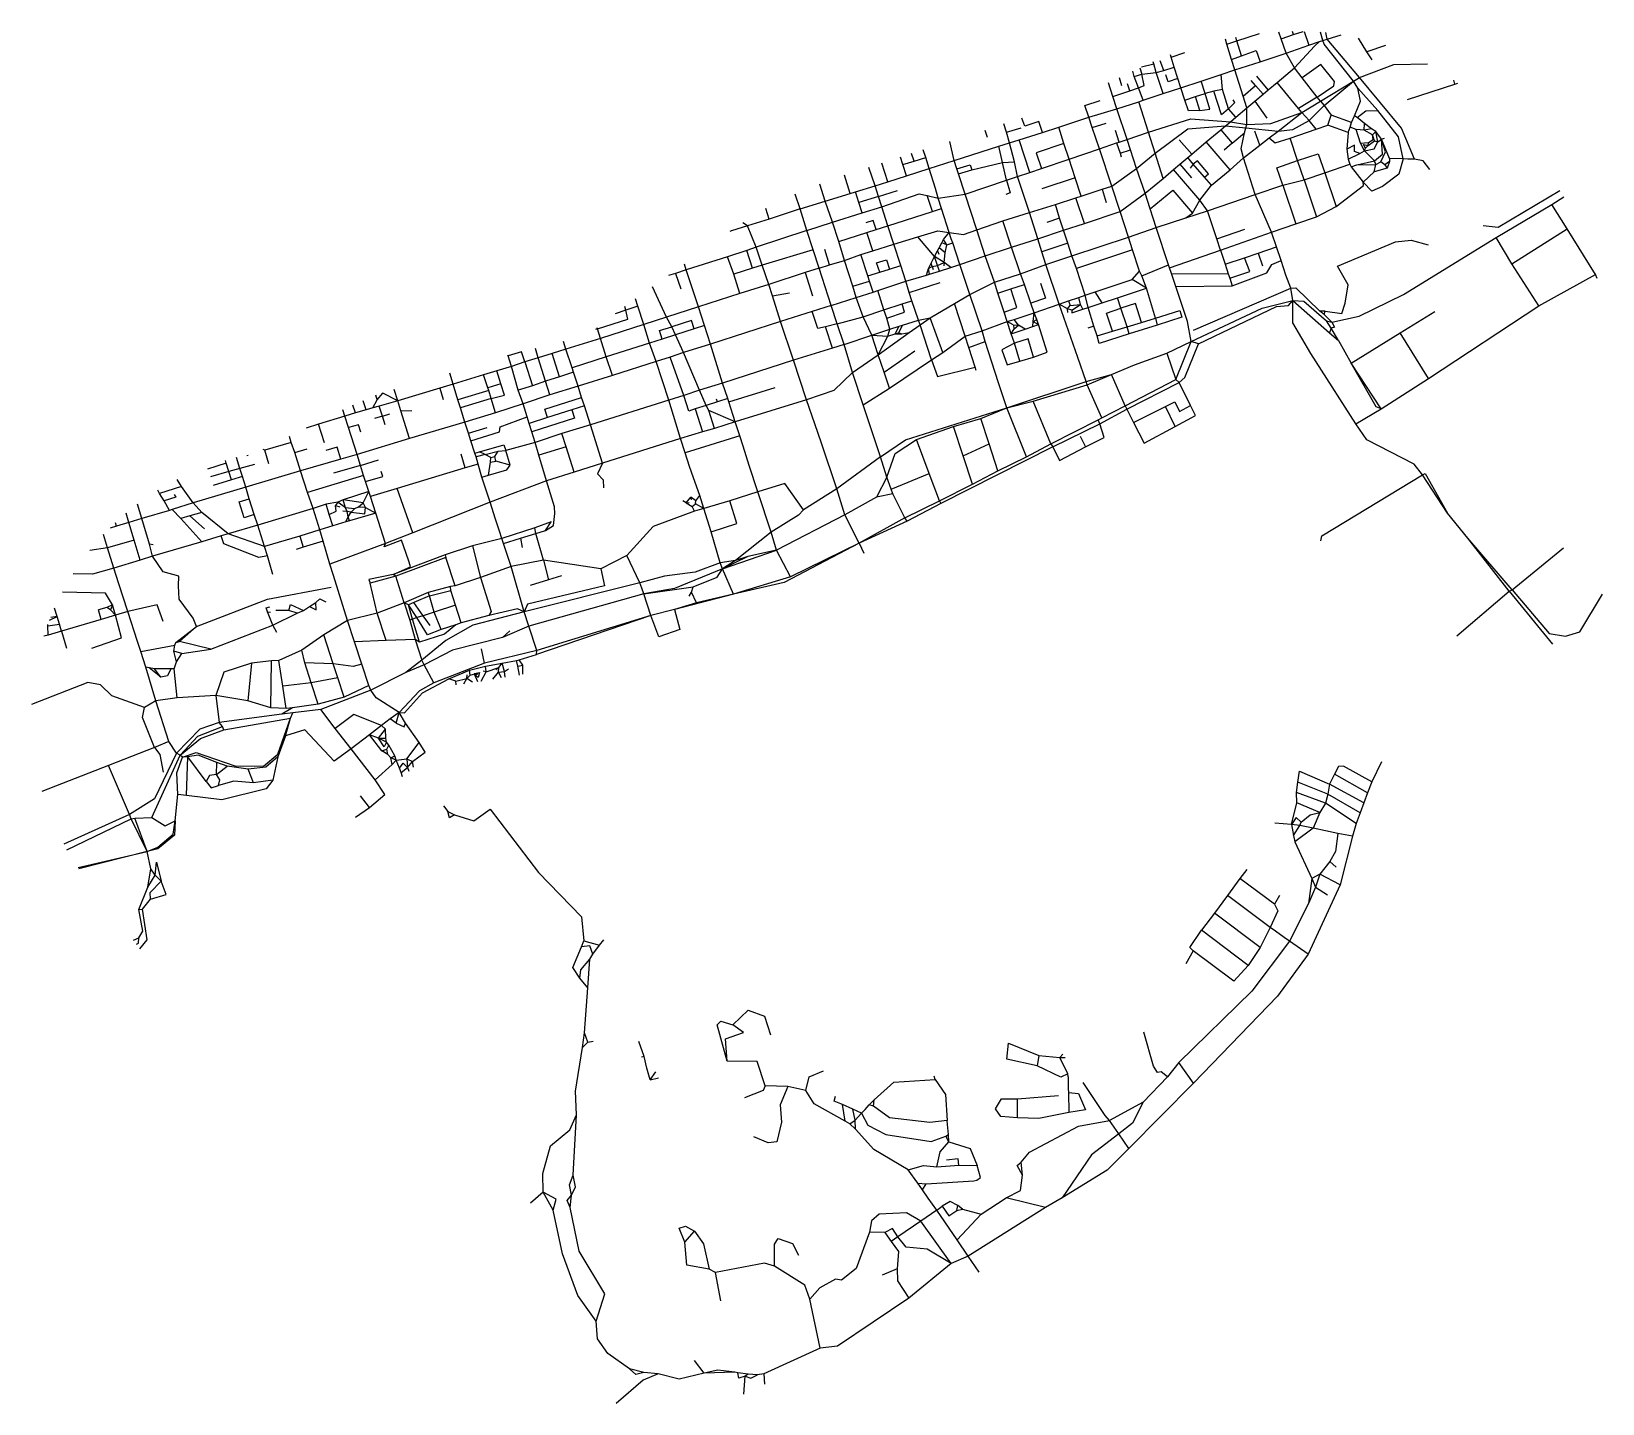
# Model space of a CAD drawing. Header units: metres. Extents: x 627817 to 633707, y 4830068 to 4835212.
import ezdxf

# ---------------------------------------------------------------- set-up
doc = ezdxf.new("R2010")
doc.units = ezdxf.units.M

msp = doc.modelspace()

# ---------------------------------------------------------------- linework, layer by layer
at = {"layer": 'ROADS'}
for points in [[(632336.3, 4835176.9), (632331.8, 4835189.9)], [(632336.3, 4835176.9), (632420.5, 4835204.1)], [(632501.5, 4835184.8), (632493.6, 4835209.5)], [(632501.5, 4835184.8), (632548.4, 4835200.8)], [(632548.4, 4835200.8), (632544.6, 4835212.2)], [(632548.4, 4835200.8), (632584.5, 4835212.2)], [(632588.7, 4835212), (632605.5, 4835160.7)], [(632657.8, 4835178.1), (632649.7, 4835209.1)], [(632674.9, 4835183.5), (632669.6, 4835208.1)], [(632674.9, 4835183.5), (632726.8, 4835199.8)], [(632089.4, 4835116), (632141.3, 4835132.6)], [(632298.8, 4835164.7), (632293.1, 4835183.1)], [(632298.8, 4835164.7), (632336.3, 4835176.9)], [(632315.5, 4835107.5), (632298.8, 4835164.7)], [(632353.2, 4835120.1), (632336.3, 4835176.9)], [(632353.2, 4835120.1), (632408.7, 4835140.3), (632422.7, 4835098.3)], [(632422.7, 4835098.3), (632521, 4835130.3)], [(632521, 4835130.3), (632501.5, 4835184.8)], [(632521, 4835130.3), (632605.5, 4835160.7)], [(632551.6, 4835076), (632521, 4835130.3)], [(632551.6, 4835076), (632626.9, 4835157.1)], [(632605.5, 4835160.7), (632646.1, 4835174.4)], [(632626.9, 4835157.1), (632646.1, 4835174.4)], [(632646.1, 4835174.4), (632657.8, 4835178.1)], [(632657.8, 4835178.1), (632674.9, 4835183.5)], [(632662.6, 4835164.4), (632657.8, 4835178.1)], [(632772.5, 4835025.2), (632662.6, 4835164.4)], [(632796, 4835039.3), (632674.9, 4835183.5)], [(632822.9, 4835135.1), (632792.3, 4835187.5)], [(632892.4, 4835159.3), (632822.9, 4835135.1)], [(632842.7, 4835106.1), (632822.9, 4835135.1)], [(631971.8, 4835076), (631980.1, 4835051.8)], [(631978.7, 4835079.3), (632024.2, 4835090.4)], [(632024.2, 4835090.4), (632022.6, 4835098.3)], [(632033.7, 4835058.6), (632024.2, 4835090.4)], [(632061.5, 4835066.2), (632048.8, 4835102.5)], [(632061.5, 4835066.2), (632101.4, 4835078.8)], [(632089.4, 4835116), (632086.8, 4835124.2)], [(632101.4, 4835078.8), (632089.4, 4835116)], [(632114.2, 4835035.3), (632101.4, 4835078.8)], [(632315.5, 4835107.5), (632353.2, 4835120.1)], [(632328.6, 4835067.7), (632315.5, 4835107.5)], [(632328.6, 4835067.7), (632422.7, 4835098.3)], [(632486.4, 4835020.7), (632551.6, 4835076)], [(632581.1, 4835037.7), (632551.6, 4835076)], [(632636.9, 4834965.4), (632699.3, 4835007.8), (632701.7, 4835024.6), (632650.4, 4835087.7), (632581.1, 4835037.7)], [(632796, 4835039.3), (632924.4, 4835088), (633050.6, 4835090.7)], [(631870.6, 4834968.4), (631854.3, 4835019.7)], [(631894.8, 4835039.1), (631904, 4835009.8)], [(631934.1, 4834989.5), (631925.3, 4835015.7)], [(631950.8, 4835043.5), (631946.2, 4835063.7)], [(631950.8, 4835043.5), (631980.1, 4835051.8)], [(631966.7, 4835000.9), (631950.8, 4835043.5)], [(631966.7, 4835000.9), (631988, 4835009.4), (631980.1, 4835051.8)], [(631980.1, 4835051.8), (632033.7, 4835058.6)], [(632033.7, 4835058.6), (632061.5, 4835066.2)], [(632059.5, 4834979), (632033.7, 4835058.6)], [(632114.2, 4835035.3), (632078.1, 4835023.2), (632070, 4835049.7)], [(632126.2, 4835000.7), (632114.2, 4835035.3)], [(632126.2, 4835000.7), (632202.3, 4835026)], [(632202.3, 4835026), (632276.7, 4835050.3)], [(632216.6, 4834980), (632202.3, 4835026)], [(632276.7, 4835050.3), (632328.6, 4835067.7)], [(632282.2, 4834994.7), (632276.7, 4835050.3)], [(632359.7, 4834969.8), (632328.6, 4835067.7)], [(632405.3, 4835009.7), (632389.2, 4835028.2)], [(632453.4, 4834992.9), (632410.8, 4835044.4)], [(632453.4, 4834992.9), (632486.4, 4835020.7)], [(632566.6, 4834923.7), (632486.4, 4835020.7)], [(632636.9, 4834965.4), (632581.1, 4835037.7)], [(632649.8, 4834950.6), (632772.5, 4835025.2)], [(632662.6, 4834934.2), (632772.5, 4835025.2)], [(632772.5, 4835025.2), (632785.2, 4835033.3)], [(632789.4, 4834999.7), (632772.5, 4835025.2)], [(632785.2, 4835033.3), (632796, 4835039.3)], [(633001.8, 4834733.4), (632953.1, 4834850), (632796, 4835039.3)], [(632976.1, 4834957.3), (633153.4, 4835014)], [(633153.4, 4835014), (633148.7, 4835029.2)], [(633153.4, 4835014), (633163.8, 4835018.3)], [(631781, 4834891), (631766.5, 4834935.1), (631822.9, 4834953.3)], [(631870.6, 4834968.4), (631934.1, 4834989.5)], [(631886.4, 4834922), (631870.6, 4834968.4)], [(631934.1, 4834989.5), (631966.7, 4835000.9)], [(631984.4, 4834954), (631966.7, 4835000.9)], [(631967.9, 4834948.8), (631984.4, 4834954)], [(631984.4, 4834954), (632059.5, 4834979)], [(632059.5, 4834979), (632126.2, 4835000.7)], [(632140.7, 4834955.1), (632126.2, 4835000.7)], [(632140.7, 4834955.1), (632180.5, 4834968.3)], [(632196.7, 4834915.9), (632154.5, 4834914.7), (632140.7, 4834955.1)], [(632180.5, 4834968.3), (632216.6, 4834980)], [(632196.7, 4834915.9), (632180.5, 4834968.3)], [(632196.7, 4834915.9), (632234.1, 4834920.5), (632216.6, 4834980)], [(632250, 4834988.5), (632216.6, 4834980)], [(632282.2, 4834994.7), (632250, 4834988.5)], [(632304.6, 4834922.6), (632278.2, 4834899.3), (632250, 4834988.5)], [(632304.6, 4834922.6), (632282.2, 4834994.7)], [(632304.6, 4834922.6), (632328.1, 4834945.8), (632321.5, 4834956.3)], [(632359.7, 4834969.8), (632405.3, 4835009.7)], [(632373.3, 4834926), (632359.7, 4834969.8)], [(632403.4, 4834950.7), (632434.5, 4834977)], [(632434.5, 4834977), (632405.3, 4835009.7)], [(632434.5, 4834977), (632453.4, 4834992.9)], [(632636.9, 4834965.4), (632566.6, 4834923.7)], [(632649.8, 4834950.6), (632636.9, 4834965.4)], [(632776.5, 4834895.5), (632798.9, 4834950.2), (632789.4, 4834999.7)], [(632864.3, 4834915.8), (632789.4, 4834999.7)], [(631781, 4834891), (631886.4, 4834922)], [(631886.4, 4834922), (631967.9, 4834948.8)], [(631924.4, 4834806.8), (631886.4, 4834922)], [(632004.2, 4834835.1), (631967.9, 4834948.8)], [(632332.2, 4834891.1), (632304.6, 4834922.6)], [(632332.2, 4834891.1), (632373.3, 4834926)], [(632373.3, 4834926), (632403.4, 4834950.7)], [(632373.4, 4834863.4), (632373.3, 4834926)], [(632373.4, 4834863.4), (632463.5, 4834866.9), (632579.6, 4834908.8)], [(632403.4, 4834950.7), (632447.8, 4834887.1)], [(632490.8, 4834838.2), (632579.6, 4834908.8)], [(632579.6, 4834908.8), (632566.6, 4834923.7)], [(632579.6, 4834908.8), (632649.8, 4834950.6)], [(632606.9, 4834877.9), (632579.6, 4834908.8)], [(632606.9, 4834877.9), (632662.6, 4834934.2)], [(632649.8, 4834950.6), (632662.6, 4834934.2)], [(632662.6, 4834934.2), (632689, 4834898.9)], [(632676.7, 4834860.6), (632689, 4834898.9)], [(632766.1, 4834870.8), (632689, 4834898.9)], [(632766.1, 4834870.8), (632776.5, 4834895.5)], [(632787.1, 4834890), (632776.5, 4834895.5)], [(632787.1, 4834890), (632818.9, 4834914.9), (632864.3, 4834915.8)], [(632959.2, 4834734), (632942.1, 4834816.7), (632864.3, 4834915.8)], [(631390.9, 4834842.2), (631399.8, 4834815.7)], [(631472.6, 4834834.1), (631462.6, 4834865.2)], [(631472.6, 4834834.1), (631527.2, 4834851)], [(631607.2, 4834833.5), (631594, 4834874.7), (631540.8, 4834857.3), (631530.3, 4834887)], [(631607.2, 4834833.5), (631668.2, 4834852.9)], [(631668.2, 4834852.9), (631781, 4834891)], [(631687.8, 4834792.2), (631668.2, 4834852.9)], [(631793.3, 4834852.4), (631781, 4834891)], [(631793.3, 4834852.4), (631845.4, 4834868.1)], [(631820.4, 4834772.4), (631793.3, 4834852.4)], [(631894.6, 4834797.5), (631880.5, 4834841.4)], [(631924.4, 4834806.8), (632004.2, 4834835.1)], [(632004.2, 4834835.1), (632162.9, 4834884.7), (632312, 4834873.7)], [(632029.5, 4834755.8), (632004.2, 4834835.1)], [(632029.5, 4834755.8), (632152.6, 4834846.5), (632293.8, 4834858.1)], [(632221.2, 4834798.1), (632275.6, 4834843.1)], [(632275.6, 4834843.1), (632293.8, 4834858.1)], [(632275.6, 4834843.1), (632318.6, 4834793.3)], [(632293.8, 4834858.1), (632312, 4834873.7)], [(632293.8, 4834858.1), (632369.3, 4834850.2)], [(632312, 4834873.7), (632332.2, 4834891.1)], [(632312, 4834873.7), (632373.4, 4834863.4)], [(632364.5, 4834831.8), (632369.3, 4834850.2)], [(632369.3, 4834850.2), (632373.4, 4834863.4)], [(632369.3, 4834850.2), (632490.8, 4834838.2)], [(632421.4, 4834785.5), (632403.6, 4834838.4)], [(632456.8, 4834813.6), (632490.8, 4834838.2)], [(632490.8, 4834838.2), (632545.7, 4834844.8), (632606.9, 4834877.9)], [(632535.4, 4834812.6), (632632.9, 4834845.4)], [(632632.9, 4834845.4), (632606.9, 4834877.9)], [(632632.9, 4834845.4), (632676.7, 4834860.6)], [(632753.4, 4834833.5), (632676.7, 4834860.6)], [(632753.4, 4834833.5), (632760.2, 4834853.4)], [(632760.2, 4834853.4), (632766.1, 4834870.8)], [(632782.5, 4834844.8), (632760.2, 4834853.4)], [(632799.5, 4834793.3), (632782.5, 4834844.8)], [(632813.6, 4834841.5), (632782.5, 4834844.8)], [(632814.5, 4834867), (632787.1, 4834890)], [(632813.6, 4834841.5), (632814.5, 4834867)], [(632841, 4834847.1), (632813.6, 4834841.5)], [(632843.8, 4834825.1), (632813.6, 4834841.5)], [(632841, 4834847.1), (632814.5, 4834867)], [(632856.6, 4834837.3), (632841, 4834847.1)], [(632843.8, 4834825.1), (632856.6, 4834837.3)], [(632864.5, 4834798.6), (632856.6, 4834837.3)], [(632877.5, 4834808.1), (632856.6, 4834837.3)], [(631276.7, 4834728.3), (631259.4, 4834800.1)], [(631276.7, 4834728.3), (631443.6, 4834782.6)], [(631443.6, 4834782.6), (631484.1, 4834794.6)], [(631457.7, 4834720.6), (631443.6, 4834782.6)], [(631484.1, 4834794.6), (631472.6, 4834834.1)], [(631484.1, 4834794.6), (631520.3, 4834805.9)], [(631502.2, 4834722.9), (631484.1, 4834794.6)], [(631520.3, 4834805.9), (631607.2, 4834833.5)], [(631560.3, 4834683.4), (631520.3, 4834805.9)], [(631687.8, 4834792.2), (631583.6, 4834756.7), (631603.2, 4834698)], [(631707.6, 4834733.3), (631687.8, 4834792.2)], [(631820.4, 4834772.4), (631884.8, 4834794.2)], [(631884.8, 4834794.2), (631894.6, 4834797.5)], [(631884.8, 4834794.2), (631897.9, 4834755.6)], [(631894.6, 4834797.5), (631924.4, 4834806.8)], [(631937.2, 4834768.5), (631924.4, 4834806.8)], [(632166.8, 4834751.6), (632119.8, 4834805.8)], [(632166.8, 4834751.6), (632221.2, 4834798.1)], [(632310.9, 4834693.6), (632221.2, 4834798.1)], [(632318.6, 4834793.3), (632288.7, 4834766.8)], [(632318.6, 4834793.3), (632364.5, 4834831.8)], [(632360.1, 4834738.1), (632351.6, 4834772.6), (632364.5, 4834831.8)], [(632360.1, 4834738.1), (632421.4, 4834785.5)], [(632421.4, 4834785.5), (632456.8, 4834813.6)], [(632456.8, 4834813.6), (632479.4, 4834795.1), (632535.4, 4834812.6)], [(632562.9, 4834728.4), (632535.4, 4834812.6)], [(632753.4, 4834833.5), (632747.9, 4834770.7)], [(632796.6, 4834754.8), (632777.3, 4834761.8), (632777, 4834786.3), (632747.9, 4834770.7)], [(632799.5, 4834793.3), (632829.3, 4834796.2)], [(632814.3, 4834764.3), (632799.5, 4834793.3)], [(632818.2, 4834774.8), (632810.7, 4834787.9), (632828.1, 4834785)], [(632814.3, 4834764.3), (632850.3, 4834772.2), (632864.5, 4834798.6)], [(632818.2, 4834774.8), (632828.1, 4834785)], [(632828.1, 4834785), (632852.1, 4834801.7)], [(632828.1, 4834785), (632829.3, 4834796.2)], [(632829.3, 4834796.2), (632846.5, 4834806.5), (632843.8, 4834825.1)], [(632852.1, 4834801.7), (632843.8, 4834825.1)], [(632852.1, 4834801.7), (632864.5, 4834798.6)], [(632852.4, 4834727.5), (632882.2, 4834752.2), (632877.5, 4834808.1)], [(632864.5, 4834798.6), (632877.5, 4834808.1)], [(632875.7, 4834722.8), (632893.1, 4834760.9), (632877.5, 4834808.1)], [(632877.5, 4834808.1), (632889.7, 4834811.5)], [(632908.5, 4834735.6), (632877.5, 4834808.1)], [(631027.3, 4834648.9), (631004.8, 4834718.1)], [(631084, 4834713), (631075, 4834740.8)], [(631084, 4834713), (631125.6, 4834725.6)], [(631125.6, 4834725.6), (631116.7, 4834754.2)], [(631125.6, 4834725.6), (631170.2, 4834739.1)], [(631170.2, 4834739.1), (631160.4, 4834768.3)], [(631182.9, 4834698.8), (631170.2, 4834739.1)], [(631182.9, 4834698.8), (631276.7, 4834728.3)], [(631286.4, 4834697), (631276.7, 4834728.3)], [(631342.1, 4834693.3), (631457.7, 4834720.6)], [(631457.7, 4834720.6), (631502.2, 4834722.9)], [(631472.8, 4834654.5), (631457.7, 4834720.6)], [(631514, 4834668.5), (631502.2, 4834722.9)], [(631603.2, 4834698), (631707.6, 4834733.3)], [(631707.6, 4834733.3), (631820.4, 4834772.4)], [(631729.8, 4834663.8), (631707.6, 4834733.3)], [(631866.6, 4834632.2), (631820.4, 4834772.4)], [(631897.9, 4834755.6), (631937.2, 4834768.5)], [(631897.9, 4834755.6), (631902.3, 4834741.7)], [(631960.2, 4834698.3), (631937.2, 4834768.5)], [(631960.2, 4834698.3), (632029.5, 4834755.8)], [(632059, 4834661), (632029.5, 4834755.8)], [(632122.5, 4834714.4), (632152, 4834739.1)], [(632152, 4834739.1), (632166.8, 4834751.6)], [(632172.6, 4834715.2), (632152, 4834739.1)], [(632214.7, 4834665.8), (632229.1, 4834678), (632187.9, 4834727), (632172.6, 4834715.2)], [(632310.9, 4834693.6), (632360.1, 4834738.1)], [(632404.8, 4834601.5), (632360.1, 4834738.1)], [(632508.5, 4834636.5), (632485.5, 4834700.9), (632562.9, 4834728.4)], [(632562.9, 4834728.4), (632640.2, 4834753.7), (632665.4, 4834682.7)], [(632587.9, 4834656.4), (632562.9, 4834728.4)], [(632747.9, 4834770.7), (632752.8, 4834733.6)], [(632752.8, 4834733.6), (632796.6, 4834754.8)], [(632752.8, 4834733.6), (632759.1, 4834715)], [(632786.1, 4834711.8), (632852.4, 4834727.5)], [(632796.6, 4834754.8), (632814.3, 4834764.3)], [(632959.2, 4834734), (632942.7, 4834677.3), (632881.3, 4834631.5), (632841.2, 4834613.8), (632809, 4834646.6)], [(632814.3, 4834764.3), (632818.2, 4834774.8)], [(632852.4, 4834727.5), (632814.3, 4834764.3)], [(632857.3, 4834713), (632852.4, 4834727.5)], [(632857.3, 4834713), (632875.7, 4834722.8)], [(632890.2, 4834712.3), (632875.7, 4834722.8)], [(632908.4, 4834724), (632890.2, 4834712.3)], [(632908.4, 4834724), (632899.2, 4834699)], [(632908.5, 4834735.6), (632908.4, 4834724)], [(632959.2, 4834734), (632908.5, 4834735.6)], [(632977.2, 4834733.5), (632959.2, 4834734)], [(633001.8, 4834733.4), (632977.2, 4834733.5)], [(633059, 4834694.2), (633034.8, 4834726.7), (633001.8, 4834733.4)], [(630886.6, 4834604.6), (630864.6, 4834672.9)], [(630979.6, 4834633.8), (630956.8, 4834702.6)], [(631027.3, 4834648.9), (631097.6, 4834671.3)], [(631097.6, 4834671.3), (631084, 4834713)], [(631097.6, 4834671.3), (631182.9, 4834698.8)], [(631206.2, 4834623), (631182.9, 4834698.8)], [(631286.4, 4834697), (631335.8, 4834712.4), (631342.1, 4834693.3)], [(631292.9, 4834677.8), (631286.4, 4834697)], [(631292.9, 4834677.8), (631342.1, 4834693.3)], [(631317.5, 4834602.5), (631292.9, 4834677.8)], [(631472.8, 4834654.5), (631514, 4834668.5)], [(631514, 4834668.5), (631560.3, 4834683.4)], [(631558.8, 4834532.9), (631514, 4834668.5)], [(631560.3, 4834683.4), (631603.2, 4834698)], [(631729.8, 4834663.8), (631605.4, 4834621.8)], [(631752, 4834594.4), (631729.8, 4834663.8)], [(631866.6, 4834632.2), (631960.2, 4834698.3)], [(631991.7, 4834605.4), (631960.2, 4834698.3)], [(631991.7, 4834605.4), (632059, 4834661)], [(632059, 4834661), (632098, 4834694.1)], [(632098, 4834694.1), (632122.5, 4834714.4)], [(632196.6, 4834579.3), (632098, 4834694.1)], [(632122.5, 4834714.4), (632165.8, 4834663.1)], [(632172.6, 4834715.2), (632160.3, 4834699.9)], [(632214.7, 4834665.8), (632172.6, 4834715.2)], [(632240.9, 4834636.3), (632214.7, 4834665.8)], [(632240.9, 4834636.3), (632310.9, 4834693.6)], [(632587.9, 4834656.4), (632665.4, 4834682.7)], [(632665.4, 4834682.7), (632759.1, 4834715)], [(632665.4, 4834682.7), (632708.5, 4834555.6)], [(632759.1, 4834715), (632764.2, 4834704.8)], [(632764.2, 4834704.8), (632786.1, 4834711.8)], [(632764.2, 4834704.8), (632809, 4834646.6)], [(632786.1, 4834711.8), (632857.3, 4834713)], [(632809, 4834646.6), (632850.9, 4834685.6)], [(632850.9, 4834685.6), (632857.3, 4834713)], [(632899.2, 4834699), (632850.9, 4834685.6)], [(632890.2, 4834712.3), (632899.2, 4834699)], [(630698.5, 4834547.5), (630680, 4834601.6)], [(630792, 4834576.2), (630772.2, 4834639.8)], [(630792, 4834576.2), (630886.6, 4834604.6)], [(630886.6, 4834604.6), (630906.3, 4834611.3)], [(630906.3, 4834611.3), (630979.6, 4834633.8)], [(630919.1, 4834570.6), (630906.3, 4834611.3)], [(630979.6, 4834633.8), (631027.3, 4834648.9)], [(630992.8, 4834593.3), (630979.6, 4834633.8)], [(630992.8, 4834593.3), (631063.6, 4834615.6)], [(631005.2, 4834554.6), (631145.5, 4834603.3)], [(631145.5, 4834603.3), (631175, 4834597.6)], [(631216.2, 4834587), (631206.2, 4834623)], [(631216.2, 4834587), (631317.5, 4834602.5)], [(631317.5, 4834602.5), (631472.8, 4834654.5)], [(631361.6, 4834468.4), (631317.5, 4834602.5)], [(631472.8, 4834654.5), (631486, 4834606.8), (631469.5, 4834601.4)], [(631752, 4834594.4), (631830.4, 4834620.9)], [(631830.4, 4834620.9), (631866.6, 4834632.2)], [(631830.4, 4834620.9), (631846.2, 4834571)], [(631898.5, 4834536.6), (631866.6, 4834632.2)], [(631898.5, 4834536.6), (631991.7, 4834605.4)], [(632010.7, 4834547), (631991.7, 4834605.4)], [(632010.7, 4834547), (632095.4, 4834616.6), (632169.6, 4834530.6)], [(632196.6, 4834579.3), (632240.9, 4834636.3)], [(632225.2, 4834539.8), (632404.8, 4834601.5)], [(632404.8, 4834601.5), (632508.5, 4834636.5)], [(632465.4, 4834459.2), (632404.8, 4834601.5)], [(632508.5, 4834636.5), (632587.9, 4834656.4)], [(632508.5, 4834636.5), (632557.2, 4834491.2)], [(632587.9, 4834656.4), (632634.6, 4834517.3)], [(632708.5, 4834555.6), (632810.6, 4834634.4), (632809, 4834646.6)], [(633259.7, 4834484.7), (633315.4, 4834478.2), (633546.8, 4834616.2)], [(630582.9, 4834507.9), (630570.2, 4834547.9)], [(630698.5, 4834547.5), (630582.9, 4834507.9)], [(630698.5, 4834547.5), (630792, 4834576.2)], [(630724, 4834465.7), (630698.5, 4834547.5)], [(630820.4, 4834496.9), (630792, 4834576.2)], [(630992.8, 4834593.3), (630919.1, 4834570.6)], [(630931.6, 4834531.9), (630919.1, 4834570.6)], [(630931.6, 4834531.9), (631005.2, 4834554.6)], [(631005.2, 4834554.6), (630992.8, 4834593.3)], [(631026.9, 4834483.5), (631005.2, 4834554.6)], [(631195, 4834537.6), (631175, 4834597.6)], [(631175, 4834597.6), (631216.2, 4834587)], [(631195, 4834537.6), (631229.1, 4834548.6)], [(631229.1, 4834548.6), (631216.2, 4834587)], [(631257.9, 4834458.9), (631229.1, 4834548.6)], [(631558.8, 4834532.9), (631655.8, 4834563.2)], [(631655.8, 4834563.2), (631732.2, 4834588)], [(631671.6, 4834512.3), (631655.8, 4834563.2)], [(631732.2, 4834588), (631752, 4834594.4)], [(631764.4, 4834492.3), (631732.2, 4834588)], [(632033.7, 4834477.2), (632010.7, 4834547)], [(632144.7, 4834513.6), (632225.2, 4834539.8)], [(632169.6, 4834530.6), (632196.6, 4834579.3)], [(632225.2, 4834539.8), (632196.6, 4834579.3)], [(632260.7, 4834434.4), (632225.2, 4834539.8)], [(632634.6, 4834517.3), (632708.5, 4834555.6)], [(633307.5, 4834439.9), (633516.6, 4834563.8)], [(633516.6, 4834563.8), (633561.5, 4834591.6)], [(633574, 4834472.8), (633516.6, 4834563.8)], [(630501.3, 4834483), (630441.9, 4834464.1)], [(630501.3, 4834483), (630484.3, 4834495.1)], [(630582.9, 4834507.9), (630501.3, 4834483)], [(630533.9, 4834403.2), (630501.3, 4834483)], [(630724, 4834465.7), (630820.4, 4834496.9)], [(630820.4, 4834496.9), (630931.6, 4834531.9)], [(630843.5, 4834424.8), (630820.4, 4834496.9)], [(630983.7, 4834470), (630972.8, 4834503.8), (630945.1, 4834495)], [(630983.7, 4834470), (631026.9, 4834483.5)], [(631026.9, 4834483.5), (631195, 4834537.6)], [(631050.5, 4834414.9), (631026.9, 4834483.5)], [(631361.6, 4834468.4), (631458, 4834501.6)], [(631458, 4834501.6), (631558.8, 4834532.9)], [(631490.7, 4834403.2), (631458, 4834501.6)], [(631589.6, 4834435.3), (631558.8, 4834532.9)], [(631671.6, 4834512.3), (631623.4, 4834496.5)], [(631686.5, 4834466.8), (631671.6, 4834512.3)], [(631686.5, 4834466.8), (631764.4, 4834492.3)], [(631764.4, 4834492.3), (631898.5, 4834536.6)], [(631930.2, 4834440.8), (631898.5, 4834536.6)], [(632033.7, 4834477.2), (632144.7, 4834513.6)], [(632144.7, 4834513.6), (632169.6, 4834530.6)], [(632465.4, 4834459.2), (632557.2, 4834491.2)], [(632557.2, 4834491.2), (632634.6, 4834517.3)], [(630441.9, 4834464.1), (630434.9, 4834461.9)], [(630441.9, 4834464.1), (630442.4, 4834467.2)], [(630724, 4834465.7), (630533.9, 4834403.2)], [(630747.2, 4834393.5), (630724, 4834465.7)], [(630843.5, 4834424.8), (630949.2, 4834458.7)], [(630864.7, 4834354), (630843.5, 4834424.8)], [(630949.2, 4834458.7), (630983.7, 4834470)], [(630971.2, 4834389.9), (630949.2, 4834458.7)], [(631050.5, 4834414.9), (631139.8, 4834442.1)], [(631139.8, 4834442.1), (631215.1, 4834464.7), (631257.9, 4834458.9)], [(631202.8, 4834368), (631139.8, 4834442.1)], [(631229.8, 4834420.2), (631236.1, 4834432.5)], [(631236.1, 4834432.5), (631257.9, 4834458.9)], [(631248.3, 4834412.8), (631236.1, 4834432.5)], [(631265.5, 4834434.9), (631257.9, 4834458.9)], [(631257.9, 4834458.9), (631311, 4834450.9)], [(631270.8, 4834419.4), (631265.5, 4834434.9)], [(631311, 4834450.9), (631361.6, 4834468.4)], [(631392.9, 4834371.3), (631361.6, 4834468.4)], [(631490.7, 4834403.2), (631589.6, 4834435.3)], [(631589.6, 4834435.3), (631686.5, 4834466.8)], [(631604.5, 4834386.2), (631589.6, 4834435.3)], [(631702.8, 4834418.2), (631686.5, 4834466.8)], [(631717, 4834370.8), (631930.2, 4834440.8)], [(631930.2, 4834440.8), (632033.7, 4834477.2)], [(631944.8, 4834393.9), (631930.2, 4834440.8)], [(632079.5, 4834337.2), (632033.7, 4834477.2)], [(632260.7, 4834434.4), (632365.9, 4834470.7)], [(632275, 4834391.9), (632260.7, 4834434.4)], [(632275, 4834391.9), (632465.4, 4834459.2)], [(632484.7, 4834404.5), (632465.4, 4834459.2)], [(632666.6, 4834163.3), (632729.4, 4834154.3), (632742.1, 4834194), (632752.5, 4834262.8), (632712.7, 4834332.3), (632931, 4834423.6), (632989.2, 4834429.9), (633052.7, 4834412.8)], [(632691.9, 4834122.2), (632794.2, 4834145.3), (632960.4, 4834225.9), (633307.5, 4834439.9)], [(633366.3, 4834341.4), (633307.5, 4834439.9)], [(633366.3, 4834341.4), (633574, 4834472.8)], [(633680.8, 4834301.5), (633574, 4834472.8)], [(630427.1, 4834367.6), (630272, 4834318.5)], [(630498.4, 4834391.5), (630427.1, 4834367.6)], [(630449.7, 4834302.4), (630427.1, 4834367.6)], [(630533.9, 4834403.2), (630498.4, 4834391.5)], [(630519.9, 4834325.1), (630498.4, 4834391.5)], [(630556.4, 4834336.5), (630533.9, 4834403.2)], [(630747.2, 4834393.5), (630556.4, 4834336.5)], [(630770, 4834324.7), (630747.2, 4834393.5)], [(630809.3, 4834337.7), (630791.4, 4834394.6)], [(630864.7, 4834354), (630926.6, 4834375.5)], [(630926.6, 4834375.5), (630971.2, 4834389.9)], [(630953, 4834296), (630926.6, 4834375.5)], [(630971.2, 4834389.9), (631050.5, 4834414.9)], [(631076.6, 4834334.5), (631050.5, 4834414.9)], [(631190.1, 4834343), (631202.8, 4834368)], [(631202.8, 4834368), (631213.4, 4834389.2)], [(631213.5, 4834335.3), (631202.8, 4834368)], [(631238.2, 4834345.6), (631202.8, 4834368)], [(631213.4, 4834389.2), (631219.9, 4834401)], [(631213.4, 4834389.2), (631218.4, 4834376.9)], [(631219.9, 4834401), (631229.8, 4834420.2)], [(631242.2, 4834382.7), (631219.9, 4834401)], [(631248.3, 4834412.8), (631229.8, 4834420.2)], [(631238.2, 4834345.6), (631242.2, 4834382.7)], [(631242.2, 4834382.7), (631248.3, 4834412.8)], [(631248.3, 4834412.8), (631270.8, 4834419.4)], [(631296.9, 4834339.1), (631270.8, 4834419.4)], [(631296.9, 4834339.1), (631392.9, 4834371.3)], [(631392.9, 4834371.3), (631490.7, 4834403.2)], [(631427.8, 4834272.1), (631392.9, 4834371.3)], [(631524.9, 4834303.7), (631490.7, 4834403.2)], [(631702.8, 4834418.2), (631604.5, 4834386.2)], [(631619.5, 4834338.3), (631604.5, 4834386.2)], [(631619.5, 4834338.3), (631717, 4834370.8)], [(631717, 4834370.8), (631702.8, 4834418.2)], [(631734.6, 4834323.2), (631717, 4834370.8)], [(631944.8, 4834393.9), (631734.6, 4834323.2)], [(631970.8, 4834313.6), (631944.8, 4834393.9)], [(632083.8, 4834325.5), (632275, 4834391.9)], [(632275, 4834391.9), (632292.3, 4834339.3)], [(632292.3, 4834339.3), (632364.5, 4834363.7)], [(632309.4, 4834287), (632383.9, 4834311.7), (632364.5, 4834363.7)], [(632364.5, 4834363.7), (632415.7, 4834381.1)], [(632415.7, 4834381.1), (632484.7, 4834404.5)], [(632415.7, 4834381.1), (632431.7, 4834333.8)], [(632501.9, 4834353.1), (632484.7, 4834404.5)], [(630231.1, 4834305.2), (630204.9, 4834296.9)], [(630272, 4834318.5), (630231.1, 4834305.2)], [(630231.1, 4834305.2), (630251.2, 4834247.7)], [(630272, 4834318.5), (630265.2, 4834339.7)], [(630317.5, 4834179.3), (630272, 4834318.5)], [(630519.9, 4834325.1), (630449.7, 4834302.4)], [(630556.4, 4834336.5), (630519.9, 4834325.1)], [(630581.3, 4834263), (630556.4, 4834336.5)], [(630718.1, 4834308), (630581.3, 4834263)], [(630770, 4834324.7), (630718.1, 4834308)], [(630718.1, 4834308), (630744.5, 4834221.2)], [(630770, 4834324.7), (630809.3, 4834337.7)], [(630815.7, 4834185.1), (630770, 4834324.7)], [(630809.3, 4834337.7), (630864.7, 4834354)], [(630896, 4834256.8), (630864.7, 4834354)], [(630953, 4834296), (630996.9, 4834309.3)], [(630996.9, 4834309.3), (630985, 4834344.6), (631022.8, 4834355.4), (631033.4, 4834321.2)], [(630996.9, 4834309.3), (631033.4, 4834321.2)], [(631033.4, 4834321.2), (631076.6, 4834334.5)], [(631094.7, 4834275.5), (631076.6, 4834334.5)], [(631172.1, 4834298.2), (631180.2, 4834323.7)], [(631180.2, 4834323.7), (631190.1, 4834343)], [(631180.2, 4834323.7), (631194.1, 4834330.7)], [(631184.1, 4834302), (631180.2, 4834323.7)], [(631184.1, 4834302), (631220.6, 4834313.7)], [(631194.1, 4834330.7), (631190.1, 4834343)], [(631194.1, 4834330.7), (631213.5, 4834335.3)], [(631194.1, 4834330.7), (631197.5, 4834320.3)], [(631213.5, 4834335.3), (631238.2, 4834345.6)], [(631220.6, 4834313.7), (631213.5, 4834335.3)], [(631220.6, 4834313.7), (631263.2, 4834327.5)], [(631238.2, 4834345.6), (631237.5, 4834332.9)], [(631263.2, 4834327.5), (631238.2, 4834345.6)], [(631263.2, 4834327.5), (631296.9, 4834339.1)], [(631335.4, 4834225.7), (631296.9, 4834339.1)], [(631524.9, 4834303.7), (631619.5, 4834338.3)], [(631670.2, 4834189.5), (631619.5, 4834338.3)], [(631767.3, 4834223.6), (631734.6, 4834323.2)], [(631943.1, 4834282.1), (631970.8, 4834313.6)], [(631980.1, 4834296.2), (631970.8, 4834313.6)], [(631980.1, 4834296.2), (632079.5, 4834337.2)], [(632083.8, 4834325.5), (632079.5, 4834337.2)], [(632090.7, 4834304.3), (632083.8, 4834325.5)], [(632106.6, 4834256.2), (632090.7, 4834304.3)], [(632090.7, 4834304.3), (632303.8, 4834304)], [(632292.3, 4834339.3), (632303.8, 4834304)], [(632318.6, 4834259.1), (632448.1, 4834307.8), (632466.8, 4834339), (632501.9, 4834353.1)], [(632519.6, 4834298.9), (632501.9, 4834353.1)], [(633467.3, 4834183.9), (633366.3, 4834341.4)], [(630198.3, 4834141), (630145.8, 4834254.9)], [(630473, 4834229.2), (630449.7, 4834302.4)], [(630581.3, 4834263), (630473, 4834229.2)], [(630594.9, 4834220.7), (630581.3, 4834263)], [(630896, 4834256.8), (630959.3, 4834275.7)], [(630908.9, 4834214.4), (630896, 4834256.8)], [(630959.3, 4834275.7), (630953, 4834296)], [(630973, 4834235.3), (630959.3, 4834275.7)], [(630990.5, 4834240.8), (631094.7, 4834275.5)], [(631094.7, 4834275.5), (631172.1, 4834298.2)], [(631108, 4834233.4), (631094.7, 4834275.5)], [(631108, 4834233.4), (631223.9, 4834270.7)], [(631172.1, 4834298.2), (631184.1, 4834302)], [(631335.4, 4834225.7), (631427.8, 4834272.1)], [(631427.8, 4834272.1), (631524.9, 4834303.7)], [(631440.2, 4834231.4), (631427.8, 4834272.1)], [(631440.2, 4834231.4), (631488.2, 4834246.9)], [(631463.4, 4834160.3), (631511.3, 4834177.9), (631488.2, 4834246.9)], [(631488.2, 4834246.9), (631539.2, 4834263.4)], [(631539.2, 4834263.4), (631524.9, 4834303.7)], [(631563.5, 4834193.8), (631539.2, 4834263.4)], [(631600, 4834268.9), (631619.1, 4834212), (631563.5, 4834193.8)], [(631805.3, 4834235.9), (631943.1, 4834282.1)], [(631888.1, 4834213.7), (631997, 4834249.8)], [(631997, 4834249.8), (631943.1, 4834282.1)], [(631997, 4834249.8), (631980.1, 4834296.2)], [(632031.4, 4834137.5), (631997, 4834249.8)], [(632106.6, 4834256.2), (632318.6, 4834259.1)], [(632150.9, 4834124.2), (632106.6, 4834256.2)], [(632173.7, 4834092.3), (632538.5, 4834249.3)], [(632303.8, 4834304), (632309.4, 4834287)], [(632309.4, 4834287), (632318.6, 4834259.1)], [(632538.5, 4834249.3), (632519.6, 4834298.9)], [(632538.5, 4834249.3), (632557.2, 4834250.6), (632646.9, 4834163.3)], [(632545.4, 4834203.5), (632538.5, 4834249.3)], [(633467.3, 4834183.9), (633680.8, 4834301.5)], [(633680.8, 4834301.5), (633682.5, 4834302.5)], [(633686.4, 4834285.4), (633680.8, 4834301.5)], [(630090.7, 4834181.7), (630082.1, 4834209.7)], [(630473, 4834229.2), (630317.5, 4834179.3)], [(630594.9, 4834220.7), (630658.5, 4834232.5)], [(630625.7, 4834124.7), (630594.9, 4834220.7)], [(630815.7, 4834185.1), (630908.9, 4834214.4)], [(630908.9, 4834214.4), (630973, 4834235.3)], [(630934.7, 4834142.9), (630908.9, 4834214.4)], [(630973, 4834235.3), (630990.5, 4834240.8)], [(631013.1, 4834168.8), (630990.5, 4834240.8)], [(631013.1, 4834168.8), (631080.8, 4834190.9)], [(631023.7, 4834137.5), (631090.6, 4834159.9), (631080.8, 4834190.9)], [(631080.8, 4834190.9), (631117.7, 4834202.7)], [(631117.7, 4834202.7), (631108, 4834233.4)], [(631143, 4834129.2), (631117.7, 4834202.7)], [(631186.6, 4834139), (631277.5, 4834192.4)], [(631277.5, 4834192.4), (631335.4, 4834225.7)], [(631317.8, 4834069.3), (631277.5, 4834192.4)], [(631381.2, 4834089.6), (631335.4, 4834225.7)], [(631463.4, 4834160.3), (631440.2, 4834231.4)], [(631576.1, 4834157.6), (631563.5, 4834193.8)], [(631576.1, 4834157.6), (631670.2, 4834189.5)], [(631670.2, 4834189.5), (631705.2, 4834201.8)], [(631740.1, 4833990.4), (631670.2, 4834189.5)], [(631701.3, 4834172), (631670.2, 4834189.5)], [(631705.2, 4834201.8), (631743.9, 4834215.3)], [(631705.2, 4834201.8), (631710.8, 4834185.3)], [(631710.8, 4834185.3), (631750.2, 4834188.5)], [(631716.9, 4834167.4), (631750.2, 4834188.5)], [(631743.9, 4834215.3), (631767.3, 4834223.6)], [(631750.2, 4834188.5), (631743.9, 4834215.3)], [(631758.5, 4834170.5), (631750.2, 4834188.5)], [(631767.3, 4834223.6), (631805.3, 4834235.9)], [(631778.4, 4834177.1), (631767.3, 4834223.6)], [(631778.4, 4834177.1), (631831.3, 4834194.7)], [(631831.3, 4834194.7), (631805.3, 4834235.9)], [(631831.3, 4834194.7), (631888.1, 4834213.7)], [(631900.8, 4834174.2), (631888.1, 4834213.7)], [(631978.9, 4834121.3), (631955.4, 4834192.8), (631900.8, 4834174.2)], [(632164.6, 4834050), (632430.4, 4834174.9), (632545.4, 4834203.5)], [(632191.5, 4834041.6), (632484.1, 4834180.7), (632529.4, 4834185.1), (632545.4, 4834203.5)], [(632612.9, 4834004.3), (632545.2, 4834119.9), (632545.4, 4834203.5)], [(632545.4, 4834203.5), (632682.9, 4834082.7)], [(632545.4, 4834203.5), (632587.2, 4834201.5), (632672.2, 4834127.3)], [(629939.4, 4834097.6), (630053.2, 4834133.1), (630045.3, 4834167.3)], [(630045.3, 4834167.3), (630005, 4834154.1)], [(630045.3, 4834167.3), (630041.4, 4834180.9)], [(630090.7, 4834181.7), (630045.3, 4834167.3)], [(630112.9, 4834113.7), (630090.7, 4834181.7)], [(630198.3, 4834141), (630112.9, 4834113.7)], [(630317.5, 4834179.3), (630198.3, 4834141)], [(630217.7, 4834105.3), (630198.3, 4834141)], [(630301.3, 4834096.8), (630291, 4834128.9), (630217.7, 4834105.3)], [(630340.3, 4834109.2), (630317.5, 4834179.3)], [(630743.4, 4834162.5), (630625.7, 4834124.7)], [(630815.7, 4834185.1), (630743.4, 4834162.5)], [(630793.9, 4834104.9), (630765.5, 4834098.5), (630743.4, 4834162.5)], [(630837.9, 4834115.7), (630815.7, 4834185.1)], [(630837.9, 4834115.7), (630934.7, 4834142.9)], [(630934.7, 4834142.9), (631013.1, 4834168.8)], [(630967.4, 4834073.7), (630934.7, 4834142.9)], [(631023.7, 4834137.5), (631013.1, 4834168.8)], [(631034.7, 4834096.3), (631023.7, 4834137.5)], [(631082.6, 4834111.6), (631143, 4834129.2)], [(631143, 4834129.2), (631186.6, 4834139)], [(631148.4, 4834112.1), (631143, 4834129.2)], [(631148.4, 4834112.1), (631186.6, 4834139)], [(631233.3, 4834008.5), (631186.6, 4834139)], [(631475.1, 4834124.6), (631463.4, 4834160.3)], [(631475.1, 4834124.6), (631500.7, 4834132.9)], [(631500.7, 4834132.9), (631576.1, 4834157.6)], [(631517.9, 4834111), (631500.7, 4834132.9)], [(631572.4, 4834124.4), (631576.1, 4834157.6)], [(631572.4, 4834124.4), (631586, 4834132.5)], [(631586, 4834132.5), (631576.1, 4834157.6)], [(631592.9, 4834113.3), (631586, 4834132.5)], [(631701.3, 4834172), (631710.8, 4834185.3)], [(631716.9, 4834167.4), (631701.3, 4834172)], [(631702.3, 4834158.9), (631701.3, 4834172)], [(631716.9, 4834167.4), (631717.6, 4834157), (631758.5, 4834170.5)], [(631758.5, 4834170.5), (631778.4, 4834177.1)], [(631800.2, 4834107.7), (631778.4, 4834177.1)], [(631870.1, 4834088.1), (631846.8, 4834156.4), (631900.8, 4834174.2)], [(631924.6, 4834104.3), (631900.8, 4834174.2)], [(631978.9, 4834121.3), (632031.4, 4834137.5)], [(632031.4, 4834137.5), (632122.4, 4834166.2), (632129.6, 4834140.8), (632037.4, 4834111)], [(632031.4, 4834137.5), (632037.4, 4834111)], [(632663.3, 4834150.6), (632646.9, 4834163.3)], [(632666.6, 4834163.3), (632646.9, 4834163.3)], [(632663.3, 4834150.6), (632666.6, 4834163.3)], [(632691.9, 4834122.2), (632663.3, 4834150.6)], [(632947.8, 4834082.3), (633077.7, 4834162.4)], [(633054.8, 4833910.9), (633467.3, 4834183.9)], [(629939.4, 4834097.6), (629931.3, 4834094.9)], [(629939.4, 4834097.6), (629938.2, 4834101.4)], [(629950.5, 4834061.5), (629939.4, 4834097.6)], [(630112.9, 4834113.7), (629950.5, 4834061.5)], [(630134.6, 4834044.2), (630112.9, 4834113.7)], [(630182.2, 4834058.2), (630172, 4834090.5), (630217.7, 4834105.3)], [(630231.4, 4834074.5), (630182.2, 4834058.2)], [(630231.4, 4834074.5), (630217.7, 4834105.3)], [(630301.3, 4834096.8), (630231.4, 4834074.5)], [(630261.4, 4834008.1), (630231.4, 4834074.5)], [(630340.3, 4834109.2), (630301.3, 4834096.8)], [(630362.3, 4834039.9), (630340.3, 4834109.2)], [(630625.7, 4834124.7), (630362.3, 4834039.9)], [(630673.5, 4833979.7), (630625.7, 4834124.7)], [(630837.9, 4834115.7), (630793.9, 4834104.9)], [(630820.5, 4834024.6), (630793.9, 4834104.9)], [(630863.5, 4834038.7), (630837.9, 4834115.7)], [(630863.5, 4834038.7), (630967.4, 4834073.7)], [(630967.4, 4834073.7), (631034.7, 4834096.3)], [(630991.2, 4834000), (630967.4, 4834073.7)], [(630967.4, 4834073.7), (631028, 4834070.3)], [(630991.2, 4834000), (631107.8, 4834083.8)], [(630991.2, 4834000), (631028, 4834070.3)], [(631028, 4834070.3), (631034.7, 4834096.3)], [(631028, 4834070.3), (631055.2, 4834078.1)], [(631034.7, 4834096.3), (631069.5, 4834107.2)], [(631055.2, 4834078.1), (631069.5, 4834107.2)], [(631055.2, 4834078.1), (631068.2, 4834082.3)], [(631055.2, 4834078.1), (631080.6, 4834078.6)], [(631068.2, 4834082.3), (631082.6, 4834111.6)], [(631068.2, 4834082.3), (631080.6, 4834078.6)], [(631069.5, 4834107.2), (631082.6, 4834111.6)], [(631080.6, 4834078.6), (631107.8, 4834083.8)], [(631107.8, 4834083.8), (631148.4, 4834112.1)], [(631191.8, 4833981.2), (631148.4, 4834112.1)], [(631233.3, 4834008.5), (631317.8, 4834069.3)], [(631317.8, 4834069.3), (631381.2, 4834089.6)], [(631330.9, 4834027.1), (631317.8, 4834069.3)], [(631381.2, 4834089.6), (631475.1, 4834124.6)], [(631392.3, 4834049.6), (631381.2, 4834089.6)], [(631490.4, 4834078.9), (631475.1, 4834124.6)], [(631496.7, 4834111.8), (631475.1, 4834124.6)], [(631490.4, 4834078.9), (631500.9, 4834097.5)], [(631490.4, 4834078.9), (631541.9, 4834096.2)], [(631502, 4834043), (631490.4, 4834078.9)], [(631496.7, 4834111.8), (631500.9, 4834097.5)], [(631496.7, 4834111.8), (631517.9, 4834111)], [(631500.9, 4834097.5), (631517.9, 4834111)], [(631541.9, 4834096.2), (631517.9, 4834111)], [(631541.9, 4834096.2), (631570.6, 4834105.8)], [(631570.6, 4834105.8), (631572.4, 4834124.4)], [(631570.6, 4834105.8), (631592.9, 4834113.3)], [(631572.4, 4834124.4), (631592.9, 4834113.3)], [(631573.1, 4833991.6), (631625.1, 4834010.3), (631592.9, 4834113.3)], [(631800.2, 4834107.7), (631777.7, 4834099.5)], [(631811.7, 4834070.7), (631800.2, 4834107.7)], [(631811.7, 4834070.7), (631870.1, 4834088.1)], [(631932.4, 4834078.6), (631819.3, 4834042.4), (631811.7, 4834070.7)], [(631870.1, 4834088.1), (631924.6, 4834104.3)], [(631924.6, 4834104.3), (631978.9, 4834121.3)], [(631932.4, 4834078.6), (631924.6, 4834104.3)], [(632037.4, 4834111), (631932.4, 4834078.6)], [(632164.6, 4834050), (632150.9, 4834124.2)], [(632689.6, 4834099.4), (632672.2, 4834127.3)], [(632672.2, 4834127.3), (632691.9, 4834122.2)], [(632689.6, 4834099.4), (632682.9, 4834082.7)], [(632682.9, 4834082.7), (632716.5, 4834053.8)], [(632691.9, 4834122.2), (632701.3, 4834103.9), (632689.6, 4834099.4)], [(632716.5, 4834053.8), (632689.6, 4834099.4)], [(632764.7, 4833968.5), (632947.8, 4834082.3)], [(633054.8, 4833910.9), (632947.8, 4834082.3)], [(629666.5, 4833973.6), (629654.6, 4834010.8), (629604, 4833995.6)], [(629716.6, 4833988.7), (629706.2, 4834023.9)], [(629820.9, 4834021.3), (629769.2, 4834005.2)], [(629820.9, 4834021.3), (629811.5, 4834050.1)], [(629950.5, 4834061.5), (629820.9, 4834021.3)], [(629844.7, 4833950.5), (629820.9, 4834021.3)], [(629971.6, 4833992.4), (629950.5, 4834061.5)], [(630134.6, 4834044.2), (629971.6, 4833992.4)], [(630182.2, 4834058.2), (630134.6, 4834044.2)], [(630158.7, 4833975), (630134.6, 4834044.2)], [(630362.3, 4834039.9), (630261.4, 4834008.1)], [(630408.1, 4833893.9), (630362.3, 4834039.9)], [(630820.5, 4834024.6), (630673.5, 4833979.7)], [(630863.5, 4834038.7), (630820.5, 4834024.6)], [(630894.8, 4833934.1), (630863.5, 4834038.7)], [(631013.5, 4833935), (631128.9, 4834015.2)], [(631330.9, 4834027.1), (631392.3, 4834049.6)], [(631355, 4833953.1), (631330.9, 4834027.1)], [(631442.6, 4833894.8), (631392.3, 4834049.6)], [(631502, 4834043), (631454.9, 4834018.4), (631475.1, 4833962.9), (631522.1, 4833976.6)], [(631573.1, 4833991.6), (631553, 4834060.3), (631502, 4834043)], [(631522.1, 4833976.6), (631502, 4834043)], [(632073, 4834005.9), (632164.6, 4834050)], [(632106.8, 4833906.9), (632164.6, 4834050)], [(632119.6, 4833895.6), (632140.6, 4833914.6), (632191.5, 4834041.6)], [(632191.5, 4834041.6), (632164.6, 4834050)], [(632716.5, 4834053.8), (632764.7, 4833968.5)], [(629616.5, 4833956.7), (629561.6, 4833939.7)], [(629604, 4833995.6), (629603.2, 4833998.2)], [(629616.5, 4833956.7), (629604, 4833995.6)], [(629666.5, 4833973.6), (629616.5, 4833956.7)], [(629642, 4833867.8), (629616.5, 4833956.7)], [(629716.6, 4833988.7), (629666.5, 4833973.6)], [(629666.5, 4833973.6), (629696, 4833884.2)], [(629769.2, 4834005.2), (629716.6, 4833988.7)], [(629744.7, 4833901.3), (629716.6, 4833988.7)], [(629796.9, 4833917.8), (629769.2, 4834005.2)], [(629971.6, 4833992.4), (629844.7, 4833950.5)], [(629995.2, 4833922.7), (629971.6, 4833992.4)], [(630158.7, 4833975), (629995.2, 4833922.7)], [(630211.7, 4833991.6), (630158.7, 4833975)], [(630206.7, 4833829.3), (630158.7, 4833975)], [(630261.4, 4834008.1), (630211.7, 4833991.6)], [(630262.6, 4833847.6), (630211.7, 4833991.6)], [(630321.2, 4833867.2), (630261.4, 4834008.1)], [(630673.5, 4833979.7), (630408.1, 4833893.9)], [(630722.5, 4833831), (630673.5, 4833979.7)], [(630894.8, 4833934.1), (630991.2, 4834000)], [(631013.5, 4833935), (630991.2, 4834000)], [(631033.9, 4833874.4), (631191.8, 4833981.2)], [(631191.8, 4833981.2), (631233.3, 4834008.5)], [(631191.8, 4833981.2), (631214.3, 4833918.8), (631355, 4833953.1)], [(631359, 4833940.9), (631355, 4833953.1)], [(631522.1, 4833976.6), (631573.1, 4833991.6)], [(631770.9, 4833899.9), (631740.1, 4833990.4)], [(631865.9, 4833926.5), (631952, 4833962.6)], [(631952, 4833962.6), (632073, 4834005.9)], [(632073, 4834005.9), (632106.8, 4833906.9)], [(632632.5, 4833973.3), (632612.9, 4834004.3)], [(632782, 4833740.8), (632632.5, 4833973.3)], [(632877.3, 4833797.9), (632858.6, 4833804.8), (632764.7, 4833968.5)], [(632877.3, 4833797.9), (632764.7, 4833968.5)], [(629398.2, 4833889.6), (629385.3, 4833930.6)], [(629512.4, 4833924.7), (629398.2, 4833889.6)], [(629561.6, 4833939.7), (629512.4, 4833924.7)], [(629528, 4833876.5), (629512.4, 4833924.7)], [(629576.6, 4833891.5), (629561.6, 4833939.7)], [(629744.7, 4833901.3), (629696, 4833884.2)], [(629796.9, 4833917.8), (629744.7, 4833901.3)], [(629760.8, 4833850.1), (629744.7, 4833901.3)], [(629849.3, 4833934.7), (629796.9, 4833917.8)], [(629849.3, 4833934.7), (629844.7, 4833950.5)], [(629867, 4833882.2), (629849.3, 4833934.7)], [(629995.2, 4833922.7), (629867, 4833882.2)], [(630408.1, 4833893.9), (630321.2, 4833867.2)], [(630427.4, 4833836), (630408.1, 4833893.9)], [(630894.8, 4833934.1), (630825, 4833865.7), (630722.5, 4833831)], [(630935.2, 4833812.6), (630894.8, 4833934.1)], [(631033.9, 4833874.4), (631013.5, 4833935)], [(631473, 4833801.4), (631442.6, 4833894.8)], [(631473, 4833801.4), (631770.9, 4833899.9)], [(631770.9, 4833899.9), (631865.9, 4833926.5)], [(631775.2, 4833886.8), (631770.9, 4833899.9)], [(631775.2, 4833886.8), (631865.9, 4833926.5)], [(631916.7, 4833808.6), (631865.9, 4833926.5)], [(631916.7, 4833808.6), (632106.8, 4833906.9)], [(631923.3, 4833795.7), (632119.6, 4833895.6)], [(632106.8, 4833906.9), (632119.6, 4833895.6)], [(632161.5, 4833809.3), (632119.6, 4833895.6)], [(632877.3, 4833797.9), (633054.8, 4833910.9)], [(629113.2, 4833831.7), (629108.3, 4833848.2)], [(629113.2, 4833831.7), (629134.9, 4833856.4)], [(629134.9, 4833856.4), (629134.3, 4833856.7)], [(629134.9, 4833856.4), (629135.5, 4833857.1)], [(629190.2, 4833827.6), (629134.9, 4833856.4)], [(629190.2, 4833827.6), (629176.8, 4833870.4)], [(629347.9, 4833875.1), (629190.2, 4833827.6)], [(629398.2, 4833889.6), (629347.9, 4833875.1)], [(629347.9, 4833875.1), (629360.7, 4833833)], [(629416.2, 4833831), (629398.2, 4833889.6)], [(629531.3, 4833866), (629416.2, 4833831)], [(629540.7, 4833836.3), (629425.1, 4833801.6)], [(629576.6, 4833891.5), (629528, 4833876.5)], [(629531.3, 4833866), (629528, 4833876.5)], [(629540.7, 4833836.3), (629531.3, 4833866)], [(629540.7, 4833836.3), (629590.4, 4833848.4), (629576.6, 4833891.5)], [(629557.3, 4833782.8), (629540.7, 4833836.3)], [(629696, 4833884.2), (629642, 4833867.8)], [(629660.8, 4833816.3), (629642, 4833867.8)], [(629760.8, 4833850.1), (629660.8, 4833816.3)], [(629751.5, 4833764.7), (629741.6, 4833796.1), (629879.8, 4833839.7)], [(629867, 4833882.2), (629760.8, 4833850.1)], [(629879.8, 4833839.7), (629867, 4833882.2)], [(629890, 4833809.2), (629879.8, 4833839.7)], [(630262.6, 4833847.6), (630206.7, 4833829.3)], [(630321.2, 4833867.2), (630262.6, 4833847.6)], [(630304.7, 4833797.7), (630281.5, 4833788.7), (630262.6, 4833847.6)], [(630347.1, 4833810.4), (630321.2, 4833867.2)], [(630388.8, 4833824.1), (630385.7, 4833834)], [(630427.4, 4833836), (630388.8, 4833824.1)], [(630431.4, 4833823.9), (630427.4, 4833836)], [(630431.4, 4833823.9), (630604.9, 4833876.9)], [(630935.2, 4833812.6), (631033.9, 4833874.4)], [(631572.5, 4833825.6), (631775.2, 4833886.8)], [(631830.1, 4833763.3), (631775.2, 4833886.8)], [(628992.6, 4833770.4), (628985.2, 4833793.1)], [(629031.9, 4833782), (628992.6, 4833770.4)], [(629031.9, 4833782), (629022.6, 4833811.3)], [(629071.9, 4833793.7), (629031.9, 4833782)], [(629071.9, 4833793.7), (629060.9, 4833827.8)], [(629097.3, 4833800.9), (629071.9, 4833793.7)], [(629097.3, 4833800.9), (629113.2, 4833831.7)], [(629120.5, 4833807.3), (629097.3, 4833800.9)], [(629190.2, 4833827.6), (629120.5, 4833807.3)], [(629133, 4833769.4), (629120.5, 4833807.3)], [(629133, 4833769.4), (629160.8, 4833778.3)], [(629202.4, 4833789.5), (629190.2, 4833827.6)], [(629202.4, 4833789.5), (629243.5, 4833791.5)], [(629234.9, 4833686.3), (629202.4, 4833789.5)], [(629425.1, 4833801.6), (629416.2, 4833831)], [(629442.5, 4833747.7), (629425.1, 4833801.6)], [(629557.3, 4833782.8), (629442.5, 4833747.7)], [(629660.8, 4833816.3), (629557.3, 4833782.8)], [(629675.1, 4833767.9), (629660.8, 4833816.3)], [(629842.4, 4833793.9), (629852.4, 4833762.4), (629693.2, 4833710.8)], [(629842.4, 4833793.9), (629751.5, 4833764.7)], [(629890, 4833809.2), (629842.4, 4833793.9)], [(629912.7, 4833737), (629890, 4833809.2)], [(630206.7, 4833829.3), (629912.7, 4833737)], [(630250.8, 4833685.6), (630206.7, 4833829.3)], [(630347.1, 4833810.4), (630304.7, 4833797.7)], [(630304.7, 4833797.7), (630332.8, 4833710.9)], [(630388.8, 4833824.1), (630347.1, 4833810.4)], [(630356.2, 4833791.5), (630347.1, 4833810.4)], [(630378.3, 4833723.9), (630356.2, 4833791.5)], [(630454.9, 4833748.6), (630356.2, 4833791.5)], [(630454.9, 4833748.6), (630431.4, 4833823.9)], [(630722.5, 4833831), (630454.9, 4833748.6)], [(630754.3, 4833740.6), (630722.5, 4833831)], [(630948, 4833774.6), (630935.2, 4833812.6)], [(630964.1, 4833725.8), (630948, 4833774.6)], [(630999.5, 4833617.8), (631093.4, 4833681.4), (631473, 4833801.4)], [(631375.5, 4833760.9), (631473, 4833801.4)], [(631473, 4833801.4), (631572.5, 4833825.6)], [(631547.4, 4833618.1), (631473, 4833801.4)], [(631638.9, 4833666.5), (631572.5, 4833825.6)], [(631821.9, 4833741.5), (631923.3, 4833795.7)], [(631830.1, 4833763.3), (631916.7, 4833808.6)], [(631916.7, 4833808.6), (631923.3, 4833795.7)], [(631923.3, 4833795.7), (631949, 4833745.9)], [(631949, 4833745.9), (632068.1, 4833806)], [(632068.1, 4833806), (632103.1, 4833823.3), (632120.7, 4833788), (632161.5, 4833809.3)], [(632104.4, 4833731.5), (632068.1, 4833806)], [(632104.4, 4833731.5), (632180.9, 4833772.8), (632161.5, 4833809.3)], [(632782, 4833740.8), (632877.3, 4833797.9)], [(628893.9, 4833739.9), (628846.6, 4833725.4)], [(628992.6, 4833770.4), (628893.9, 4833739.9)], [(628916, 4833670.4), (628893.9, 4833739.9)], [(629005.8, 4833726.9), (628992.6, 4833770.4)], [(629051.9, 4833710), (629043, 4833737.7), (629005.8, 4833726.9)], [(629038, 4833626.8), (629005.8, 4833726.9)], [(629133, 4833769.4), (629103.8, 4833760.6)], [(629143, 4833737.8), (629133, 4833769.4)], [(629442.5, 4833747.7), (629234.9, 4833686.3)], [(629455.2, 4833705.8), (629442.5, 4833747.7)], [(629455.2, 4833705.8), (629526.1, 4833727.3)], [(629464.3, 4833677.7), (629572.2, 4833711.4), (629573.9, 4833729.6), (629675.1, 4833767.9)], [(629682.5, 4833743), (629675.1, 4833767.9)], [(629751.5, 4833764.7), (629682.5, 4833743)], [(629693.2, 4833710.8), (629682.5, 4833743)], [(629912.7, 4833737), (629805.9, 4833704.5)], [(629958.2, 4833593.5), (629912.7, 4833737)], [(630378.3, 4833723.9), (630332.8, 4833710.9)], [(630454.9, 4833748.6), (630378.3, 4833723.9)], [(630472.5, 4833696.1), (630454.9, 4833748.6)], [(630778.7, 4833668.4), (630754.3, 4833740.6)], [(630999.5, 4833617.8), (630964.1, 4833725.8)], [(631135, 4833681.9), (631274, 4833730.6)], [(631274, 4833730.6), (631375.5, 4833760.9)], [(631309.7, 4833621.6), (631274, 4833730.6)], [(631407.1, 4833665.9), (631375.5, 4833760.9)], [(631638.9, 4833666.5), (631816.5, 4833756.4)], [(631645.4, 4833654.9), (631821.9, 4833741.5)], [(631768.9, 4833654.4), (631838.5, 4833690.5), (631821.9, 4833741.5)], [(631816.5, 4833756.4), (631830.1, 4833763.3)], [(631821.9, 4833741.5), (631816.5, 4833756.4)], [(631949, 4833745.9), (631988.8, 4833668.9), (632104.4, 4833731.5)], [(633031.9, 4833549.6), (633000.9, 4833589.4), (632822.8, 4833681), (632782, 4833740.8)], [(628791.5, 4833671.7), (628691.9, 4833642.9)], [(628791.5, 4833671.7), (628784.1, 4833694.2)], [(628804.4, 4833633.3), (628791.5, 4833671.7)], [(629234.9, 4833686.3), (629038, 4833626.8)], [(629464.3, 4833677.7), (629455.2, 4833705.8)], [(629479.3, 4833631.8), (629464.3, 4833677.7)], [(629496.6, 4833636.4), (629587.9, 4833662.8), (629596, 4833640.6)], [(629705.8, 4833670.7), (629596, 4833640.6)], [(629705.8, 4833670.7), (629693.2, 4833710.8)], [(629805.9, 4833704.5), (629705.8, 4833670.7)], [(629719.2, 4833623.3), (629705.8, 4833670.7)], [(629821.7, 4833655.3), (629805.9, 4833704.5)], [(630250.8, 4833685.6), (629958.2, 4833593.5)], [(630332.8, 4833710.9), (630250.8, 4833685.6)], [(630268.2, 4833632.5), (630250.8, 4833685.6)], [(630472.5, 4833696.1), (630268.2, 4833632.5)], [(630485.4, 4833657.2), (630472.5, 4833696.1)], [(630508, 4833585), (630485.4, 4833657.2)], [(630836.2, 4833497.5), (630778.7, 4833668.4)], [(631023.8, 4833541.6), (631054.6, 4833629.6), (631135, 4833681.9)], [(631182.8, 4833555), (631135, 4833681.9)], [(631309.7, 4833621.6), (631407.1, 4833665.9)], [(631439.7, 4833564.4), (631407.1, 4833665.9)], [(631547.4, 4833618.1), (631638.9, 4833666.5)], [(631638.9, 4833666.5), (631645.4, 4833654.9)], [(631748.3, 4833694.5), (631768.9, 4833654.4)], [(628547.6, 4833593.2), (628544.3, 4833603.2)], [(628599, 4833573.4), (628585.8, 4833614.7)], [(628624.9, 4833622.7), (628625.1, 4833622.1), (628629.7, 4833623.5)], [(628691.9, 4833642.9), (628686.4, 4833644.7)], [(628707.1, 4833591.6), (628691.9, 4833642.9)], [(628804.4, 4833633.3), (628850.8, 4833647.2)], [(628825.9, 4833565.3), (628804.4, 4833633.3)], [(628977.2, 4833608.7), (628825.9, 4833565.3)], [(628977.2, 4833608.7), (628963.3, 4833653.6), (628921.4, 4833640.9)], [(629038, 4833626.8), (628977.2, 4833608.7)], [(629050.6, 4833585.4), (629038, 4833626.8)], [(629050.6, 4833585.4), (629118.9, 4833606.1)], [(629443.4, 4833576.6), (629428.2, 4833627.9)], [(629479.3, 4833631.8), (629496.6, 4833636.4)], [(629484, 4833617.6), (629479.3, 4833631.8)], [(629517.7, 4833625.7), (629484, 4833617.6)], [(629492.5, 4833590.1), (629484, 4833617.6)], [(629517.7, 4833625.7), (629496.6, 4833636.4)], [(629517.7, 4833625.7), (629566.3, 4833638.4)], [(629539.8, 4833614.8), (629517.7, 4833625.7)], [(629538.6, 4833596.9), (629539.8, 4833614.8)], [(629538.6, 4833596.9), (629558.2, 4833601.3)], [(629539.8, 4833614.8), (629553.8, 4833618.5)], [(629553.8, 4833618.5), (629566.3, 4833638.4)], [(629558.2, 4833601.3), (629553.8, 4833618.5)], [(629612.3, 4833585.9), (629558.2, 4833601.3)], [(629566.3, 4833638.4), (629596, 4833640.6)], [(629612.3, 4833585.9), (629596, 4833640.6)], [(629821.7, 4833655.3), (629719.2, 4833623.3)], [(629748, 4833527), (629719.2, 4833623.3)], [(629852.1, 4833560.4), (629821.7, 4833655.3)], [(630284.5, 4833581.7), (630268.2, 4833632.5)], [(630999.5, 4833617.8), (630836.2, 4833497.5)], [(631023.8, 4833541.6), (630999.5, 4833617.8)], [(631645.4, 4833654.9), (631226.4, 4833442.3)], [(631344.7, 4833514.4), (631309.7, 4833621.6)], [(631439.7, 4833564.4), (631547.4, 4833618.1)], [(631645.4, 4833654.9), (631670.8, 4833603.6), (631768.9, 4833654.4)], [(628547.6, 4833593.2), (628477.1, 4833571.6)], [(628557.3, 4833562.1), (628489.1, 4833542)], [(628557.3, 4833562.1), (628547.6, 4833593.2)], [(628599, 4833573.4), (628557.3, 4833562.1)], [(628567.5, 4833531.1), (628557.3, 4833562.1)], [(628608.3, 4833543.3), (628567.5, 4833531.1)], [(628653.3, 4833588.7), (628599, 4833573.4)], [(628608.3, 4833543.3), (628599, 4833573.4)], [(628620.7, 4833503.7), (628608.3, 4833543.3)], [(628825.9, 4833565.3), (628620.7, 4833503.7)], [(628852.3, 4833484.4), (628825.9, 4833565.3)], [(629061.8, 4833547.6), (628852.3, 4833484.4)], [(629050.6, 4833585.4), (628949.1, 4833556)], [(629061.8, 4833547.6), (629050.6, 4833585.4)], [(629069.4, 4833524.9), (629061.8, 4833547.6)], [(629069.4, 4833524.9), (629134, 4833543.5), (629128.1, 4833563)], [(629443.4, 4833576.6), (629188.7, 4833499.1)], [(629492.5, 4833590.1), (629443.4, 4833576.6)], [(629505.2, 4833541.1), (629492.5, 4833590.1)], [(629505.2, 4833541.1), (629531.1, 4833549)], [(629536.3, 4833447.1), (629505.2, 4833541.1)], [(629531.1, 4833549), (629538.6, 4833596.9)], [(629531.1, 4833549), (629599.3, 4833569), (629612.3, 4833585.9)], [(629852.1, 4833560.4), (629748, 4833527)], [(629958.2, 4833593.5), (629852.1, 4833560.4)], [(629958.2, 4833593.5), (629938.8, 4833553.3), (629960, 4833530.8), (629961.2, 4833501.4)], [(630298.7, 4833539.3), (630284.5, 4833581.7)], [(630322.2, 4833473.1), (630298.7, 4833539.3)], [(630540.3, 4833485.9), (630508, 4833585)], [(631023.8, 4833541.6), (630985.4, 4833466.2)], [(631039.5, 4833496.6), (631023.8, 4833541.6)], [(631039.5, 4833496.6), (631182.8, 4833555)], [(631221.5, 4833452.4), (631182.8, 4833555)], [(631344.7, 4833514.4), (631439.7, 4833564.4)], [(632650.1, 4833302), (632654.6, 4833321.9), (633031.9, 4833549.6)], [(633031.9, 4833549.6), (633041.8, 4833555.3), (633126, 4833405.8)], [(633126, 4833405.8), (633031.9, 4833549.6)], [(628297.7, 4833480.6), (628291, 4833491.9)], [(628380, 4833506.3), (628297.7, 4833480.6)], [(628314.9, 4833452.1), (628297.7, 4833480.6)], [(628380, 4833506.3), (628363.1, 4833532.2)], [(628423.7, 4833444.6), (628380, 4833506.3)], [(628620.7, 4833503.7), (628423.7, 4833444.6)], [(628567.5, 4833531.1), (628498.9, 4833510.6)], [(628634, 4833460.4), (628620.7, 4833503.7)], [(628873.2, 4833423.8), (628852.3, 4833484.4)], [(629081.7, 4833487.8), (628985.4, 4833456.1)], [(629060.4, 4833445.1), (629081.7, 4833487.8)], [(629081.7, 4833487.8), (629069.4, 4833524.9)], [(629088, 4833469), (629081.7, 4833487.8)], [(629188.7, 4833499.1), (629088, 4833469)], [(629246.7, 4833332.2), (629188.7, 4833499.1)], [(629748, 4833527), (629536.3, 4833447.1)], [(629778.4, 4833430.5), (629748, 4833527)], [(630540.3, 4833485.9), (630434.8, 4833453.1)], [(630711.2, 4833419.3), (630641, 4833517.9), (630540.3, 4833485.9)], [(630589.6, 4833334.9), (630540.3, 4833485.9)], [(630836.2, 4833497.5), (630711.2, 4833419.3)], [(630865.9, 4833399.5), (630836.2, 4833497.5)], [(631046.1, 4833479), (631039.5, 4833496.6)], [(631221.5, 4833452.4), (631344.7, 4833514.4)], [(628230.9, 4833386.1), (628214.9, 4833440.1)], [(628352.4, 4833476.7), (628358.6, 4833466.9), (628314.9, 4833452.1)], [(628334.4, 4833416.4), (628314.9, 4833452.1)], [(628423.7, 4833444.6), (628345.2, 4833419.6)], [(628455.9, 4833409.1), (628423.7, 4833444.6)], [(628652.5, 4833401.6), (628614.5, 4833389.1), (628595.5, 4833448.3), (628634, 4833460.4)], [(628652.5, 4833401.6), (628634, 4833460.4)], [(628873.2, 4833423.8), (628665.6, 4833360.7)], [(628921.5, 4833440.1), (628873.2, 4833423.8)], [(628898, 4833343.6), (628873.2, 4833423.8)], [(628965.4, 4833447.8), (628921.5, 4833440.1)], [(628933.9, 4833400.9), (628921.5, 4833440.1)], [(628933.9, 4833400.9), (628960.1, 4833413.3), (628957.3, 4833434.6)], [(628965.4, 4833447.8), (628957.3, 4833434.6)], [(628957.3, 4833434.6), (628973.1, 4833429.9)], [(628985.4, 4833456.1), (628965.4, 4833447.8)], [(628994.3, 4833425.8), (628965.4, 4833447.8)], [(628994.3, 4833425.8), (628985.4, 4833456.1)], [(629060.4, 4833445.1), (628985.4, 4833456.1)], [(629001.4, 4833412.3), (628994.3, 4833425.8)], [(629028.1, 4833423), (628994.3, 4833425.8)], [(629016.2, 4833410.6), (629067.4, 4833404.3), (629070, 4833427.6)], [(629016.2, 4833410.6), (629028.1, 4833423)], [(629041.9, 4833428.3), (629028.1, 4833423)], [(629041.9, 4833428.3), (629060.4, 4833445.1)], [(629070, 4833427.6), (629041.9, 4833428.3)], [(629070, 4833427.6), (629060.4, 4833445.1)], [(629070, 4833427.6), (629107.9, 4833406.8)], [(629107.9, 4833406.8), (629088, 4833469)], [(629536.3, 4833447.1), (629246.7, 4833332.2)], [(629556.7, 4833384.4), (629536.3, 4833447.1)], [(629779.4, 4833404.7), (629778.4, 4833430.5)], [(630272.1, 4833445.5), (630258.8, 4833453.1)], [(630272.1, 4833445.5), (630289.2, 4833466.3)], [(630272.1, 4833445.5), (630283.4, 4833446.3)], [(630272.1, 4833445.5), (630294.6, 4833430.7)], [(630307.5, 4833452.3), (630289.2, 4833466.3)], [(630291.1, 4833456.4), (630289.2, 4833466.3)], [(630294.6, 4833430.7), (630306.3, 4833440.9)], [(630302.4, 4833413.5), (630294.6, 4833430.7)], [(630337.2, 4833423.9), (630302.4, 4833413.5)], [(630306.3, 4833440.9), (630307.5, 4833452.3)], [(630337.2, 4833423.9), (630306.3, 4833440.9)], [(630307.5, 4833452.3), (630322.2, 4833473.1)], [(630337.2, 4833423.9), (630322.2, 4833473.1)], [(630434.8, 4833453.1), (630337.2, 4833423.9)], [(630365.4, 4833335.8), (630337.2, 4833423.9)], [(630365.4, 4833335.8), (630462, 4833367), (630434.8, 4833453.1)], [(630985.4, 4833466.2), (630865.9, 4833399.5)], [(631046.1, 4833479), (630985.4, 4833466.2)], [(631091.8, 4833389), (631046.1, 4833479)], [(631091.8, 4833389), (631221.5, 4833452.4)], [(631226.4, 4833442.3), (631100.4, 4833376.7)], [(631221.5, 4833452.4), (631226.4, 4833442.3)], [(628135.7, 4833357.5), (628131.9, 4833369.9)], [(628182.6, 4833371.4), (628135.7, 4833357.5)], [(628182.6, 4833371.4), (628172.1, 4833406.1)], [(628230.9, 4833386.1), (628182.6, 4833371.4)], [(628202.2, 4833305.5), (628182.6, 4833371.4)], [(628334.4, 4833416.4), (628230.9, 4833386.1)], [(628259.8, 4833290.1), (628230.9, 4833386.1)], [(628345.2, 4833419.6), (628334.4, 4833416.4)], [(628376.9, 4833385.7), (628345.2, 4833419.6)], [(628411.5, 4833395.8), (628376.9, 4833385.7)], [(628456.4, 4833299.3), (628376.9, 4833385.7)], [(628455.9, 4833409.1), (628411.5, 4833395.8)], [(628411.5, 4833395.8), (628465.7, 4833347.9)], [(628554.7, 4833328.7), (628455.9, 4833409.1)], [(628665.6, 4833360.7), (628652.5, 4833401.6)], [(628947.2, 4833358.8), (628933.9, 4833400.9)], [(628996.4, 4833373.7), (628947.2, 4833358.8)], [(629001.4, 4833412.3), (628984, 4833414.2)], [(628996.4, 4833373.7), (629004.5, 4833392.8)], [(629009, 4833377.6), (628996.4, 4833373.7)], [(629004.5, 4833392.8), (629001.4, 4833412.3)], [(629016.2, 4833410.6), (629001.4, 4833412.3)], [(629004.5, 4833392.8), (629016.2, 4833410.6)], [(629009, 4833377.6), (629004.5, 4833392.8)], [(629107.9, 4833406.8), (629009, 4833377.6)], [(629144.6, 4833292), (629107.9, 4833406.8)], [(629571.7, 4833339.2), (629556.7, 4833384.4)], [(629744.2, 4833341.7), (629764.9, 4833374.4), (629704.7, 4833350.9)], [(629744.2, 4833341.7), (629773.7, 4833360.4), (629779.4, 4833404.7)], [(630302.4, 4833413.5), (630147.9, 4833356.7), (630049, 4833247.8)], [(630693.1, 4833398.9), (630589.6, 4833334.9)], [(630865.9, 4833399.5), (630610, 4833267.5)], [(630711.2, 4833419.3), (630693.1, 4833398.9)], [(630920.1, 4833293.4), (630865.9, 4833399.5)], [(631091.8, 4833389), (630920.1, 4833293.4)], [(631100.4, 4833376.7), (630920.1, 4833293.4)], [(631100.4, 4833376.7), (631091.8, 4833389)], [(633201.1, 4833312.2), (633126, 4833405.8)], [(628102, 4833276.5), (628087.2, 4833326.4)], [(628202.2, 4833305.5), (628102, 4833276.5)], [(628135.7, 4833357.5), (628111.9, 4833350.4)], [(628224.6, 4833230.7), (628202.2, 4833305.5)], [(628529.1, 4833321.1), (628456.4, 4833299.3)], [(628554.7, 4833328.7), (628529.1, 4833321.1)], [(628701.8, 4833246.2), (628670.1, 4833240), (628538.1, 4833290.8), (628529.1, 4833321.1)], [(628665.6, 4833360.7), (628554.7, 4833328.7)], [(628691.5, 4833280.8), (628554.7, 4833328.7)], [(628691.5, 4833280.8), (628665.6, 4833360.7)], [(628823.2, 4833320.7), (628691.5, 4833280.8)], [(628898, 4833343.6), (628823.2, 4833320.7)], [(628823.2, 4833320.7), (628836.4, 4833278.9)], [(628947.2, 4833358.8), (628898, 4833343.6)], [(628910.5, 4833301.7), (628898, 4833343.6)], [(629221.1, 4833258.3), (629205.1, 4833305.2), (629140.1, 4833280.2), (629144.6, 4833292)], [(629246.7, 4833332.2), (629144.6, 4833292)], [(629580.6, 4833311.5), (629470.3, 4833283.6)], [(629580.6, 4833311.5), (629571.7, 4833339.2)], [(629704.7, 4833350.9), (629580.6, 4833311.5)], [(629586.4, 4833293.1), (629580.6, 4833311.5)], [(629586.4, 4833293.1), (629650, 4833312.7)], [(629650, 4833312.7), (629707.5, 4833330.4)], [(629650, 4833312.7), (629657.4, 4833277.3)], [(629707.5, 4833330.4), (629704.7, 4833350.9)], [(629707.5, 4833330.4), (629744.2, 4833341.7)], [(629736.9, 4833229.5), (629707.5, 4833330.4)], [(630398.5, 4833219.9), (630365.4, 4833335.8)], [(630589.6, 4833334.9), (630456.7, 4833228.3)], [(630610, 4833267.5), (630589.6, 4833334.9)], [(633356.7, 4833113.6), (633201.1, 4833312.2)], [(633367.2, 4833119), (633201.1, 4833312.2)], [(628102, 4833276.5), (628036.1, 4833266.3)], [(628125.8, 4833199.9), (628102, 4833276.5)], [(628271.7, 4833244.6), (628224.6, 4833230.7)], [(628271.7, 4833244.6), (628259.8, 4833290.1)], [(628273.5, 4833288.2), (628259.8, 4833290.1)], [(628456.4, 4833299.3), (628271.7, 4833244.6)], [(628369, 4833133.3), (628370.1, 4833170.5), (628310.5, 4833186.1), (628271.7, 4833244.6)], [(628701.8, 4833246.2), (628691.5, 4833280.8)], [(628722.1, 4833176), (628701.8, 4833246.2)], [(628836.4, 4833278.9), (628809.4, 4833270.2)], [(628910.5, 4833301.7), (628836.4, 4833278.9)], [(628936.2, 4833214.5), (628910.5, 4833301.7)], [(629144.6, 4833292), (628936.2, 4833214.5)], [(629368, 4833249.5), (629173, 4833176.1)], [(629232.9, 4833223.1), (629221.1, 4833258.3)], [(629470.3, 4833283.6), (629368, 4833249.5)], [(629368, 4833249.5), (629371.2, 4833239.6)], [(629470.3, 4833283.6), (629501.2, 4833164.9)], [(629615.5, 4833206.8), (629586.4, 4833293.1)], [(630049, 4833247.8), (629951.4, 4833197.5)], [(630098.3, 4833145.7), (630049, 4833247.8)], [(630408, 4833197.1), (630610, 4833267.5)], [(630920.1, 4833293.4), (630638.7, 4833146.8), (630448.4, 4833102.2)], [(630610, 4833267.5), (630502.2, 4833243.9)], [(630662.7, 4833167.7), (630610, 4833267.5)], [(630920.1, 4833293.4), (630662.7, 4833167.7)], [(630920.1, 4833293.4), (630938.1, 4833256.8)], [(633367.2, 4833119), (633560.7, 4833276)], [(628125.8, 4833199.9), (628045.8, 4833177.4), (627973.4, 4833179)], [(628224.6, 4833230.7), (628125.8, 4833199.9)], [(628145.2, 4833140.8), (628125.8, 4833199.9)], [(628949.2, 4833172.5), (628936.2, 4833214.5)], [(629173, 4833176.1), (629238.5, 4833205), (629232.9, 4833223.1)], [(629371.2, 4833239.6), (629182.9, 4833169.6)], [(629405.2, 4833134.2), (629371.2, 4833239.6)], [(629615.5, 4833206.8), (629501.2, 4833164.9)], [(629736.9, 4833229.5), (629615.5, 4833206.8)], [(629664.8, 4833036.6), (629615.5, 4833206.8)], [(629951.4, 4833197.5), (629965.3, 4833134), (629677, 4833064.8), (629664.8, 4833036.6)], [(629736.9, 4833229.5), (629756.1, 4833156.9)], [(629951.4, 4833197.5), (629736.9, 4833229.5)], [(630408, 4833197.1), (630227.3, 4833124.4), (630112.5, 4833103.9)], [(630398.5, 4833219.9), (630305, 4833185.6), (630190.6, 4833170.4)], [(630297.9, 4833130.2), (630387.6, 4833166), (630408, 4833197.1)], [(630456.7, 4833228.3), (630398.5, 4833219.9)], [(630408, 4833197.1), (630398.5, 4833219.9)], [(630502.2, 4833243.9), (630408, 4833197.1)], [(630456.7, 4833228.3), (630408, 4833197.1)], [(630448.4, 4833102.2), (630408, 4833197.1)], [(630502.2, 4833243.9), (630456.7, 4833228.3)], [(628178.9, 4833037.5), (628145.2, 4833140.8)], [(628423.6, 4833012.6), (628371.3, 4833084.2), (628369, 4833133.3)], [(628435.5, 4832981.2), (628702.3, 4833084.5), (628941.3, 4833129.5)], [(629002.6, 4833003.5), (628949.2, 4833172.5)], [(629173, 4833176.1), (629082.2, 4833158), (629086.6, 4833144.5)], [(629182.9, 4833169.6), (629086.6, 4833144.5)], [(629113.9, 4833031.9), (629086.6, 4833144.5)], [(629182.9, 4833169.6), (629173, 4833176.1)], [(629214.7, 4833070.3), (629182.9, 4833169.6)], [(629388.2, 4833131.2), (629304.3, 4833109)], [(629405.2, 4833134.2), (629388.2, 4833131.2)], [(629389.4, 4833115.9), (629388.2, 4833131.2)], [(629501.2, 4833164.9), (629405.2, 4833134.2)], [(629501.2, 4833164.9), (629540.7, 4833038.3), (629531.6, 4833022.6)], [(630098.3, 4833145.7), (629664.8, 4833036.6)], [(629756.1, 4833156.9), (629687.3, 4833135.2)], [(629804.1, 4833171.3), (629756.1, 4833156.9)], [(630190.6, 4833170.4), (630098.3, 4833145.7)], [(630105.1, 4833124.9), (630098.3, 4833145.7)], [(630112.5, 4833103.9), (630297.9, 4833130.2)], [(630291.6, 4833110.3), (630297.9, 4833130.2)], [(630662.7, 4833167.7), (630448.4, 4833102.2)], [(628121.4, 4833062.4), (628095.1, 4833106.1), (627934, 4833110.7)], [(628859.9, 4833056.2), (628885.1, 4833043.7), (628883.7, 4833071.3)], [(628859.9, 4833056.2), (628883.7, 4833071.3)], [(628883.7, 4833071.3), (628898.3, 4833085.6), (628920.8, 4833074.3)], [(629214.7, 4833070.3), (629113.9, 4833031.9)], [(629304.3, 4833109), (629214.7, 4833070.3)], [(629214.7, 4833070.3), (629235.8, 4833004.6)], [(629230.8, 4833062.7), (629214.7, 4833070.3)], [(629250.1, 4833071.7), (629230.8, 4833062.7)], [(629309, 4833096), (629250.1, 4833071.7)], [(629285.5, 4833022), (629250.1, 4833071.7)], [(629309, 4833096), (629304.3, 4833109)], [(629309, 4833096), (629389.4, 4833115.9)], [(629327.2, 4833035.6), (629309, 4833096)], [(629407.1, 4833061.6), (629389.4, 4833115.9)], [(630112.5, 4833103.9), (629682.3, 4832983.3)], [(630112.5, 4833103.9), (630105.1, 4833124.9)], [(630139.5, 4833022.6), (630112.5, 4833103.9)], [(630448.4, 4833102.2), (630228.1, 4833045.3)], [(630310.8, 4833070.1), (630228.1, 4833045.3)], [(630282.3, 4833094.9), (630291.6, 4833110.3)], [(630310.8, 4833070.1), (630291.6, 4833110.3)], [(630448.4, 4833102.2), (630310.8, 4833070.1)], [(633160.8, 4832946.1), (633356.7, 4833113.6)], [(633356.7, 4833113.6), (633367.2, 4833119)], [(633356.7, 4833113.6), (633519.3, 4832914.8)], [(633367.2, 4833119), (633506, 4832955.1), (633567.7, 4832945), (633620.9, 4832962), (633706.7, 4833102.6)], [(627885.4, 4833005.3), (627913.5, 4833018.8)], [(627913.5, 4833018.8), (627889.8, 4833015.7)], [(627913.5, 4833018.8), (627904.2, 4833050.1)], [(627922, 4832990.2), (627913.5, 4833018.8)], [(628043.8, 4832900.5), (628154.9, 4832939.1), (628132.8, 4833024)], [(628100.4, 4833052.2), (628068.3, 4833044.3)], [(628079.2, 4833008.3), (628068.3, 4833044.3)], [(628132.8, 4833024), (628079.2, 4833008.3)], [(628121.4, 4833062.4), (628100.4, 4833052.2)], [(628113.1, 4833043.3), (628100.4, 4833052.2)], [(628121.4, 4833062.4), (628113.1, 4833043.3)], [(628132.8, 4833024), (628113.1, 4833043.3)], [(628132.8, 4833024), (628121.4, 4833062.4)], [(628178.9, 4833037.5), (628132.8, 4833024)], [(628311.5, 4833000), (628288.1, 4833063), (628178.9, 4833037.5)], [(628214.6, 4832924.9), (628178.9, 4833037.5)], [(628435.5, 4832981.2), (628423.6, 4833012.6)], [(628702.2, 4833036.6), (628697.4, 4833051.2), (628710.9, 4833054.9)], [(628722.4, 4832986.5), (628702.2, 4833036.6)], [(628702.2, 4833036.6), (628713, 4833035.8)], [(628722.4, 4832986.5), (628813, 4833031.5)], [(628781.9, 4833041.4), (628733.9, 4833041.3)], [(628781.9, 4833041.4), (628788.5, 4833064.2), (628837.5, 4833041.8)], [(628813, 4833031.5), (628781.9, 4833041.4)], [(628813, 4833031.5), (628837.5, 4833041.8)], [(628837.5, 4833041.8), (628859.9, 4833056.2)], [(629113.9, 4833031.9), (629002.6, 4833003.5)], [(629147.1, 4832928.6), (629113.9, 4833031.9)], [(629245.3, 4833008.8), (629230.8, 4833062.7)], [(629262.1, 4833015), (629230.8, 4833062.7)], [(629245.3, 4833008.8), (629235.8, 4833004.6)], [(629262.1, 4833015), (629245.3, 4833008.8)], [(629272, 4832923.2), (629245.3, 4833008.8)], [(629285.5, 4833022), (629262.1, 4833015)], [(629353.4, 4832969.9), (629301.9, 4832950), (629262.1, 4833015)], [(629327.2, 4833035.6), (629285.5, 4833022)], [(629312.3, 4832985.4), (629285.5, 4833022)], [(629407.1, 4833061.6), (629327.2, 4833035.6)], [(629353.4, 4832969.9), (629327.2, 4833035.6)], [(629664.8, 4833036.6), (629471.4, 4832986), (629370.4, 4832929.5)], [(629428.4, 4832995.7), (629407.1, 4833061.6)], [(629531.6, 4833022.6), (629428.4, 4832995.7)], [(629664.8, 4833036.6), (629638.8, 4833047.4), (629531.6, 4833022.6)], [(629682.3, 4832983.3), (629664.8, 4833036.6)], [(630139.5, 4833022.6), (629710.1, 4832877.1)], [(630139.5, 4833022.6), (629712.2, 4832890.9)], [(630228.1, 4833045.3), (630248.3, 4832969.6), (630168.8, 4832942.3), (630139.5, 4833022.6)], [(630228.1, 4833045.3), (630139.5, 4833022.6)], [(627879.1, 4832983.7), (627878.4, 4832988.6)], [(627879.1, 4832983.7), (627922, 4832990.2)], [(627879.7, 4832949.5), (627879.1, 4832983.7)], [(627929.7, 4832964.2), (627879.7, 4832949.5)], [(627929.7, 4832964.2), (627922, 4832990.2)], [(628079.2, 4833008.3), (627929.7, 4832964.2)], [(627929.7, 4832964.2), (627948.2, 4832900.5)], [(628358.7, 4832922), (628435.5, 4832981.2)], [(628372.3, 4832925.4), (628435.5, 4832981.2)], [(628489.9, 4832896.7), (628722.4, 4832986.5)], [(628737.4, 4832959.1), (628722.4, 4832986.5)], [(628913.8, 4832950.5), (628830.7, 4832892.7)], [(629002.6, 4833003.5), (628913.8, 4832950.5)], [(628948.7, 4832842), (628913.8, 4832950.5)], [(629028.1, 4832924.3), (629002.6, 4833003.5)], [(629235.8, 4833004.6), (629255.9, 4832932.4)], [(629408, 4832988.2), (629366, 4832952.7), (629272, 4832923.2)], [(629408, 4832988.2), (629353.4, 4832969.9)], [(629428.4, 4832995.7), (629408, 4832988.2)], [(629682.3, 4832983.3), (629583, 4832940.5)], [(629610, 4832965), (629583, 4832940.5)], [(629712.2, 4832890.9), (629682.3, 4832983.3)], [(627879.7, 4832949.5), (627864.3, 4832945)], [(628227, 4832887.9), (628214.6, 4832924.9)], [(628227, 4832887.9), (628354.4, 4832911.2)], [(628351.7, 4832888.4), (628354.4, 4832911.2)], [(628354.4, 4832911.2), (628358.7, 4832922)], [(628358.7, 4832922), (628372.3, 4832925.4)], [(628489.9, 4832896.7), (628372.3, 4832925.4)], [(628380.9, 4832880.5), (628489.9, 4832896.7)], [(628830.7, 4832892.7), (628744.3, 4832854)], [(628841.7, 4832845), (628830.7, 4832892.7)], [(629147.1, 4832928.6), (629028.1, 4832924.3)], [(629056.2, 4832839.8), (629028.1, 4832924.3)], [(629255.9, 4832932.4), (629147.1, 4832928.6)], [(629255.9, 4832932.4), (629280.3, 4832855.2)], [(629272, 4832923.2), (629255.9, 4832932.4)], [(629370.4, 4832929.5), (629280.3, 4832855.2)], [(629396.2, 4832893), (629289.4, 4832837.2)], [(629583, 4832940.5), (629396.2, 4832893)], [(629516.1, 4832843.4), (629504.8, 4832897.2)], [(629712.2, 4832890.9), (629516.1, 4832843.4)], [(629710.1, 4832877.1), (629712.2, 4832890.9)], [(628245.8, 4832828.6), (628227, 4832887.9)], [(628360.8, 4832848.4), (628351.7, 4832888.4)], [(628380.9, 4832880.5), (628351.7, 4832888.4)], [(628352.2, 4832822.9), (628360.8, 4832848.4)], [(628360.8, 4832848.4), (628380.9, 4832880.5)], [(628642.7, 4832843.5), (628538.9, 4832809.7), (628508.4, 4832722.2)], [(628642.7, 4832843.5), (628628.9, 4832702.2)], [(628717.4, 4832852.6), (628642.7, 4832843.5)], [(628715.1, 4832676.4), (628717.4, 4832852.6)], [(628744.3, 4832854), (628717.4, 4832852.6)], [(628759.8, 4832757.2), (628744.3, 4832854)], [(628866.3, 4832769.8), (628841.7, 4832845)], [(628948.7, 4832842), (628841.7, 4832845)], [(628965.7, 4832789.6), (628948.7, 4832842)], [(629056.2, 4832839.8), (629023.1, 4832831.2), (628948.7, 4832842)], [(629082.2, 4832759.7), (629056.2, 4832839.8)], [(629280.3, 4832855.2), (629220.7, 4832808.8)], [(629289.4, 4832837.2), (629220.7, 4832808.8)], [(629289.4, 4832837.2), (629280.3, 4832855.2)], [(629325.2, 4832769.8), (629289.4, 4832837.2)], [(629516.1, 4832843.4), (629325.2, 4832769.8)], [(629459.1, 4832817.9), (629519.5, 4832832.2)], [(629519.5, 4832832.2), (629581.8, 4832843.5)], [(629521.4, 4832811.9), (629519.5, 4832832.2)], [(629569.1, 4832827.9), (629581.8, 4832843.5)], [(629581.8, 4832843.5), (629635.9, 4832853.4)], [(629590.3, 4832812.9), (629581.8, 4832843.5)], [(629635.9, 4832853.4), (629645.7, 4832856.2)], [(629640.2, 4832832.8), (629635.9, 4832853.4)], [(629640.2, 4832832.8), (629658.7, 4832837)], [(629647.1, 4832799), (629640.2, 4832832.8)], [(629645.7, 4832856.2), (629710.1, 4832877.1)], [(629658.7, 4832837), (629645.7, 4832856.2)], [(629659.7, 4832802.9), (629658.7, 4832837)], [(628283.6, 4832702.6), (628245.8, 4832828.6)], [(628258.3, 4832826.6), (628245.8, 4832828.6)], [(628302.3, 4832791.4), (628258.3, 4832826.6)], [(628278.9, 4832823.1), (628258.3, 4832826.6)], [(628339.3, 4832823.2), (628278.9, 4832823.1)], [(628302.3, 4832791.4), (628278.9, 4832823.1)], [(628339.3, 4832823.2), (628327.8, 4832797.1), (628302.3, 4832791.4)], [(628352.2, 4832822.9), (628339.3, 4832823.2)], [(628363.9, 4832713.5), (628352.2, 4832822.9)], [(628965.7, 4832789.6), (628866.3, 4832769.8)], [(628989.6, 4832716.1), (628965.7, 4832789.6)], [(629220.7, 4832808.8), (629089.9, 4832742.8)], [(629195.5, 4832659.1), (629216.3, 4832657.9), (629283.7, 4832732.5), (629382.5, 4832784.8)], [(629382.5, 4832784.8), (629459.1, 4832817.9)], [(629408.1, 4832776.7), (629382.5, 4832784.8)], [(629408.1, 4832776.7), (629449.1, 4832786.7)], [(629409.9, 4832763), (629408.1, 4832776.7)], [(629438.4, 4832767), (629449.1, 4832786.7)], [(629449.1, 4832786.7), (629450.2, 4832800.5)], [(629449.1, 4832786.7), (629461.3, 4832799.6)], [(629470.1, 4832772.2), (629449.1, 4832786.7)], [(629461.3, 4832799.6), (629459.1, 4832817.9)], [(629461.3, 4832799.6), (629496.3, 4832809.6), (629492.2, 4832790.8), (629480.8, 4832798), (629491, 4832806), (629477.4, 4832803.5), (629489.4, 4832775.1)], [(629502.5, 4832777.1), (629521.4, 4832811.9)], [(629521.4, 4832811.9), (629510.1, 4832814.4)], [(629521.4, 4832811.9), (629569.1, 4832827.9)], [(629546.5, 4832783.8), (629567.6, 4832810.5)], [(629569.1, 4832827.9), (629558.1, 4832819.1)], [(629567.6, 4832810.5), (629569.1, 4832827.9)], [(629567.6, 4832810.5), (629590.3, 4832812.9)], [(629578.8, 4832788.8), (629567.6, 4832810.5)], [(629590.3, 4832812.9), (629605.2, 4832822.5)], [(629593.2, 4832791.5), (629590.3, 4832812.9)], [(628241.6, 4832678.2), (628118.8, 4832721.8), (628075.8, 4832762.3), (628028.8, 4832771.6), (627817.3, 4832688.7)], [(628508.4, 4832722.2), (628363.9, 4832713.5)], [(628508.4, 4832722.2), (628520.6, 4832621.1)], [(628628.9, 4832702.2), (628508.4, 4832722.2)], [(628866.3, 4832769.8), (628759.8, 4832757.2)], [(628772.5, 4832674.1), (628759.8, 4832757.2)], [(628892.4, 4832689.7), (628866.3, 4832769.8)], [(628989.6, 4832716.1), (628892.4, 4832689.7)], [(629089.9, 4832742.8), (628902.2, 4832670.4)], [(629082.2, 4832759.7), (628989.6, 4832716.1)], [(629089.9, 4832742.8), (629082.2, 4832759.7)], [(629195.5, 4832659.1), (629109.4, 4832713.6), (629089.9, 4832742.8)], [(629325.2, 4832769.8), (629271.9, 4832739.8), (629195.5, 4832659.1)], [(628278.2, 4832528.2), (628234, 4832640.2), (628241.6, 4832678.2)], [(628283.6, 4832702.6), (628241.6, 4832678.2)], [(628363.9, 4832713.5), (628283.6, 4832702.6)], [(628332.6, 4832550.1), (628283.6, 4832702.6)], [(628715.1, 4832676.4), (628628.9, 4832702.2)], [(628772.5, 4832674.1), (628715.1, 4832676.4)], [(628795.4, 4832677.1), (628755.5, 4832653.1)], [(628797.4, 4832657.7), (628755.5, 4832653.1)], [(628795.4, 4832677.1), (628772.5, 4832674.1)], [(628788.8, 4832637.6), (628797.4, 4832657.7)], [(628892.4, 4832689.7), (628795.4, 4832677.1)], [(628902.2, 4832670.4), (628797.4, 4832657.7)], [(628956.1, 4832599.3), (628902.2, 4832670.4)], [(629195.5, 4832659.1), (629162.4, 4832635.3)], [(629185.1, 4832618.8), (629195.5, 4832659.1)], [(629219.9, 4832619.4), (629195.5, 4832659.1)], [(628448.2, 4832596.5), (628361.5, 4832506.7)], [(628375.4, 4832499.2), (628440.9, 4832570.6), (628534, 4832606.9)], [(628383.4, 4832491.8), (628434.6, 4832508.6), (628580.3, 4832458.5), (628687.4, 4832458.4), (628740.7, 4832502.9), (628788.8, 4832637.6)], [(628520.6, 4832621.1), (628448.2, 4832596.5)], [(628755.5, 4832653.1), (628520.6, 4832621.1)], [(628534, 4832606.9), (628520.6, 4832621.1)], [(628538.3, 4832593.9), (628534, 4832606.9)], [(628538.3, 4832593.9), (628788.8, 4832637.6)], [(628769.7, 4832571.8), (628788.8, 4832637.6)], [(629129.2, 4832610), (629026.4, 4832651.2), (628956.1, 4832599.3)], [(629015.2, 4832523.1), (628956.1, 4832599.3)], [(629129.2, 4832610), (629084.2, 4832575.4)], [(629118.2, 4832563.3), (629144.7, 4832597)], [(629162.4, 4832635.3), (629129.2, 4832610)], [(629144.7, 4832597), (629129.2, 4832610)], [(629145.2, 4832563.2), (629144.7, 4832597)], [(629185.1, 4832618.8), (629162.4, 4832635.3)], [(629185.1, 4832618.8), (629215, 4832605.8), (629219.9, 4832619.4)], [(629270.1, 4832546.3), (629219.9, 4832619.4)], [(628332.6, 4832550.1), (628278.2, 4832528.2)], [(628361.5, 4832506.7), (628332.6, 4832550.1)], [(628375.4, 4832499.2), (628451.5, 4832562.1), (628538.3, 4832593.9)], [(628769.7, 4832571.8), (628741.2, 4832492.6)], [(629015.2, 4832523.1), (628952.7, 4832476.7), (628841.8, 4832594.3), (628769.7, 4832571.8)], [(629084.2, 4832575.4), (629015.2, 4832523.1)], [(629131.1, 4832514.9), (629084.2, 4832575.4)], [(629118.2, 4832563.3), (629084.2, 4832575.4)], [(629148.2, 4832547.8), (629139, 4832530.9), (629118.2, 4832563.3)], [(629148.2, 4832547.8), (629118.2, 4832563.3)], [(629118.2, 4832563.3), (629145.2, 4832563.2)], [(629148.2, 4832547.8), (629145.2, 4832563.2)], [(629157, 4832537.2), (629148.2, 4832547.8)], [(629225.1, 4832485.4), (629270.1, 4832546.3)], [(629246.1, 4832475.2), (629292.8, 4832510.8), (629270.1, 4832546.3)], [(628278.2, 4832528.2), (628106.6, 4832460.3)], [(628361.5, 4832506.7), (628279.2, 4832335.9), (628184.5, 4832276.3)], [(628268.9, 4832266), (628375.4, 4832499.2)], [(628278.2, 4832528.2), (628298.2, 4832502.1), (628310.5, 4832435)], [(628375.4, 4832499.2), (628361.5, 4832506.7)], [(628366.1, 4832351.3), (628362.9, 4832433.4), (628383.4, 4832491.8)], [(628383.4, 4832491.8), (628375.4, 4832499.2)], [(628403.7, 4832492.8), (628383.4, 4832491.8)], [(628398.6, 4832348.3), (628403.7, 4832492.8)], [(628512.1, 4832471.4), (628442.4, 4832499), (628403.7, 4832492.8)], [(628472.2, 4832400.5), (628403.7, 4832492.8)], [(628741.2, 4832492.6), (628695.4, 4832454.6), (628629.1, 4832446.7)], [(628741.2, 4832492.6), (628722.8, 4832404.9)], [(629105.3, 4832406.4), (629015.2, 4832523.1)], [(629131.1, 4832514.9), (629149.7, 4832521.4)], [(629152.9, 4832501.3), (629131.1, 4832514.9)], [(629149.7, 4832521.4), (629157, 4832537.2)], [(629152.9, 4832501.3), (629149.7, 4832521.4)], [(629164.5, 4832488.6), (629152.9, 4832501.3)], [(629179.2, 4832496), (629157, 4832537.2)], [(629164.5, 4832488.6), (629179.2, 4832496)], [(629169.5, 4832463.7), (629164.5, 4832488.6)], [(629184.1, 4832480.5), (629164.5, 4832488.6)], [(629169.5, 4832463.7), (629184.1, 4832480.5)], [(629184.1, 4832480.5), (629179.2, 4832496)], [(629184.1, 4832480.5), (629225.1, 4832485.4)], [(629196.7, 4832450.1), (629184.1, 4832480.5)], [(629225.1, 4832485.4), (629226.4, 4832453.4)], [(629225.1, 4832485.4), (629246.1, 4832475.2)], [(628106.6, 4832460.3), (627856.9, 4832362.8)], [(628184.5, 4832276.3), (628106.6, 4832460.3)], [(628510.5, 4832426.4), (628485.2, 4832423.3), (628472.2, 4832400.5)], [(628510.5, 4832426.4), (628512.1, 4832471.4)], [(628510.5, 4832426.4), (628550.4, 4832458.1)], [(628517.9, 4832384.9), (628523.4, 4832407.1), (628510.5, 4832426.4)], [(628550.4, 4832458.1), (628512.1, 4832471.4)], [(628629.1, 4832446.7), (628550.4, 4832458.1)], [(628649.7, 4832395.2), (628629.1, 4832446.7)], [(629105.3, 4832406.4), (629169.5, 4832463.7)], [(629196.7, 4832450.1), (629211, 4832468.5), (629226.4, 4832453.4)], [(629203.2, 4832433.7), (629196.7, 4832450.1)], [(629203.2, 4832433.7), (629226.4, 4832453.4)], [(629208.8, 4832418.5), (629203.2, 4832433.7)], [(629226.4, 4832453.4), (629246.1, 4832475.2)], [(629226.4, 4832453.4), (629231.9, 4832439.1)], [(629249.7, 4832454.5), (629246.1, 4832475.2)], [(632564.2, 4832398.2), (632570.9, 4832439.1), (632683.7, 4832389.8)], [(632701.4, 4832427.4), (632683.7, 4832389.8)], [(632841.7, 4832399.1), (632735.5, 4832457.3), (632717.3, 4832456.4), (632701.4, 4832427.4)], [(632826, 4832358.3), (632701.4, 4832427.4)], [(632878.3, 4832473.7), (632841.7, 4832399.1)], [(628722.8, 4832404.9), (628697.6, 4832372.9), (628530.9, 4832331.3), (628398.6, 4832348.3)], [(628472.2, 4832400.5), (628490.9, 4832376.2), (628517.9, 4832384.9)], [(628649.7, 4832395.2), (628575.6, 4832401.7), (628517.9, 4832384.9)], [(628722.8, 4832404.9), (628649.7, 4832395.2)], [(629084.3, 4832302.7), (629141.5, 4832351.8), (629105.3, 4832406.4)], [(632559.3, 4832359.5), (632564.2, 4832398.2)], [(632677.1, 4832353.5), (632564.2, 4832398.2)], [(632683.7, 4832389.8), (632677.1, 4832353.5)], [(632811.5, 4832321), (632683.7, 4832389.8)], [(632841.7, 4832399.1), (632826, 4832358.3)], [(628356.4, 4832253), (628366.1, 4832351.3)], [(628398.6, 4832348.3), (628366.1, 4832351.3)], [(629031.6, 4832267.2), (629084.3, 4832302.7)], [(629084.3, 4832302.7), (629051.2, 4832346.1)], [(629362.2, 4832309.4), (629378.1, 4832288)], [(632540.6, 4832239.7), (632561.2, 4832320)], [(632668.1, 4832319.5), (632559.3, 4832359.5)], [(632561.2, 4832320), (632559.3, 4832359.5)], [(632646.6, 4832283.6), (632561.2, 4832320)], [(632668.1, 4832319.5), (632646.6, 4832283.6)], [(632677.1, 4832353.5), (632668.1, 4832319.5)], [(632783.1, 4832243.1), (632668.1, 4832319.5)], [(632797.7, 4832283.3), (632677.1, 4832353.5)], [(632811.5, 4832321), (632797.7, 4832283.3)], [(632826, 4832358.3), (632811.5, 4832321)], [(628184.5, 4832276.3), (627938.5, 4832165.3)], [(627950.2, 4832144.1), (628191.6, 4832260.1)], [(628191.6, 4832260.1), (628184.5, 4832276.3)], [(628191.6, 4832260.1), (628205.4, 4832263.5)], [(628251.1, 4832138), (628191.6, 4832260.1)], [(628205.4, 4832263.5), (628268.9, 4832266)], [(628251.1, 4832138), (628205.4, 4832263.5)], [(628356.4, 4832253), (628353.3, 4832198.8), (628290.9, 4832147.9), (628251.1, 4832138)], [(628251.1, 4832138), (628291.5, 4832154.2), (628348.8, 4832202.8), (628356.4, 4832253)], [(628268.9, 4832266), (628318.1, 4832234.8), (628356.4, 4832253)], [(629403.1, 4832275), (629384.7, 4832264.2), (629378.1, 4832288)], [(629378.1, 4832288), (629403.1, 4832275)], [(629403.1, 4832275), (629475.3, 4832253.4), (629537, 4832296.6), (629717.6, 4832059.1), (629878.6, 4831892.6), (629888.1, 4831803)], [(632540.6, 4832239.7), (632478.3, 4832244.1)], [(632577.2, 4832247.4), (632558.3, 4832265.4), (632540.6, 4832239.7)], [(632571.5, 4832235.5), (632577.2, 4832247.4)], [(632577.2, 4832247.4), (632610.2, 4832275.6), (632646.6, 4832283.6)], [(632646.6, 4832283.6), (632621.7, 4832225.4)], [(632783.1, 4832243.1), (632769.5, 4832195.2)], [(632797.7, 4832283.3), (632783.1, 4832243.1)], [(632540.6, 4832239.7), (632548.1, 4832198.3)], [(632571.5, 4832235.5), (632540.6, 4832239.7)], [(632548.1, 4832198.3), (632571.5, 4832235.5)], [(632548.1, 4832198.3), (632553.6, 4832174.5)], [(632621.7, 4832225.4), (632553.6, 4832174.5)], [(632621.7, 4832225.4), (632571.5, 4832235.5)], [(632714.5, 4832205.9), (632621.7, 4832225.4)], [(632714.5, 4832205.9), (632705.9, 4832137.9), (632684.2, 4832099.9)], [(632769.5, 4832195.2), (632714.5, 4832205.9)], [(632769.5, 4832195.2), (632722.9, 4832013.4)], [(627991.9, 4832078), (628251.1, 4832138)], [(628251.1, 4832138), (627995.1, 4832073.5)], [(628264.8, 4832073.2), (628251.1, 4832138)], [(632553.6, 4832174.5), (632617.3, 4832036.6)], [(628253.5, 4832003.7), (628264.8, 4832073.2)], [(628281.4, 4832048.9), (628264.8, 4832073.2)], [(628281.4, 4832048.9), (628285.5, 4832098.1), (628303, 4832026.6)], [(632373.8, 4832070.7), (632347.6, 4832036.7)], [(632684.2, 4832099.9), (632647.3, 4832053.3)], [(632708.4, 4832079.7), (632684.2, 4832099.9)], [(628253.5, 4832003.7), (628281.4, 4832048.9)], [(628263.2, 4831959), (628262.1, 4831984.7), (628303, 4832026.6)], [(628263.2, 4831959), (628322.6, 4831976.6), (628303, 4832026.6)], [(628303, 4832026.6), (628281.4, 4832048.9)], [(632347.6, 4832036.7), (632301.2, 4831973.2)], [(632476.8, 4831940.5), (632347.6, 4832036.7)], [(632722.9, 4832013.4), (632603.2, 4831753.4)], [(632617.3, 4832036.6), (632604.2, 4831942.9)], [(632647.3, 4832053.3), (632617.3, 4832036.6)], [(632617.3, 4832036.6), (632630.9, 4832004)], [(632647.3, 4832053.3), (632630.9, 4832004)], [(632722.9, 4832013.4), (632647.3, 4832053.3)], [(628220.1, 4831920.2), (628253.5, 4832003.7)], [(628233.8, 4831921.6), (628263.2, 4831959)], [(632301.2, 4831973.2), (632252, 4831906.8)], [(632460.8, 4831853), (632301.2, 4831973.2)], [(632495.8, 4831972.9), (632476.8, 4831940.5)], [(632630.9, 4832004), (632604.2, 4831942.9)], [(632630.9, 4832004), (632675, 4831975.8)], [(628220.1, 4831920.2), (628233.8, 4831921.6)], [(628220.4, 4831814), (628235.1, 4831838.8), (628220.1, 4831920.2)], [(628224, 4831773), (628251.5, 4831807.1), (628233.8, 4831921.6)], [(632252, 4831906.8), (632203.6, 4831842.5)], [(632423.4, 4831778.7), (632252, 4831906.8)], [(632476.8, 4831940.5), (632489.8, 4831915.3), (632460.8, 4831853)], [(632604.2, 4831942.9), (632533.3, 4831801.7)], [(632172.2, 4831766.1), (632159.4, 4831777.8), (632203.6, 4831842.5)], [(632378.8, 4831710.7), (632203.6, 4831842.5)], [(632460.8, 4831853), (632423.4, 4831778.7)], [(632481, 4831838.9), (632460.8, 4831853)], [(632512.8, 4831815), (632481, 4831838.9)], [(628199.3, 4831805.1), (628220.4, 4831814)], [(628210.7, 4831790.3), (628219.2, 4831794.6), (628220.4, 4831814)], [(629872.4, 4831662.7), (629847, 4831703.3), (629879, 4831781.2)], [(629879, 4831781.2), (629888.1, 4831803)], [(629921.6, 4831752.9), (629910.5, 4831784.2), (629879, 4831781.2)], [(629888.1, 4831803), (629947.2, 4831786.5)], [(629921.6, 4831752.9), (629947.2, 4831786.5)], [(629947.2, 4831786.5), (629963.4, 4831806.5)], [(632533.3, 4831801.7), (632391.4, 4831614.8), (632118.3, 4831347.4)], [(632423.4, 4831778.7), (632378.8, 4831710.7)], [(632533.3, 4831801.7), (632512.8, 4831815)], [(632603.2, 4831753.4), (632533.3, 4831801.7)], [(629872.4, 4831662.7), (629876.7, 4831694), (629910.3, 4831733.9)], [(629902.7, 4831626.3), (629910.3, 4831733.9)], [(629910.3, 4831733.9), (629921.6, 4831752.9)], [(632172.2, 4831766.1), (632144.9, 4831716.6)], [(632378.8, 4831710.7), (632325, 4831651.9), (632172.2, 4831766.1)], [(632603.2, 4831753.4), (632488.5, 4831596.1), (632173.4, 4831269.8)], [(629902.7, 4831626.3), (629872.4, 4831662.7)], [(629890.8, 4831458), (629902.7, 4831626.3)], [(630446.1, 4831487.7), (630504.2, 4831543), (630565.1, 4831520.9), (630587.1, 4831451)], [(630425.4, 4831351.6), (630387.4, 4831488.2), (630401.5, 4831501.6), (630446.1, 4831487.7)], [(630425.4, 4831351.6), (630418.4, 4831435.9), (630486.9, 4831459), (630446.1, 4831487.7)], [(629883.1, 4831403.5), (629890.8, 4831458)], [(629883.1, 4831403.5), (629903.4, 4831422.8)], [(629903.4, 4831422.8), (629890.8, 4831458)], [(629903.4, 4831422.8), (629923.2, 4831427)], [(630113.7, 4831369.1), (630094.2, 4831426.1)], [(631587.9, 4831334.2), (631473.6, 4831359.1), (631479.3, 4831419), (631593.8, 4831373.6)], [(632023.2, 4831333.6), (631987.1, 4831460.9)], [(629860.6, 4831150.2), (629857.3, 4831239.3), (629883.1, 4831403.5)], [(630113.7, 4831369.1), (630103.6, 4831367.3)], [(630124.4, 4831325.2), (630113.7, 4831369.1)], [(631593.8, 4831373.6), (631587.9, 4831334.2)], [(631593.8, 4831373.6), (631671.8, 4831365.5)], [(631671.8, 4831365.5), (631683.7, 4831378.1)], [(631671.8, 4831365.5), (631692, 4831366.2)], [(631702.2, 4831304.5), (631671.8, 4831365.5)], [(630136, 4831282.2), (630124.4, 4831325.2)], [(630136, 4831282.2), (630158.2, 4831311.6)], [(630568.2, 4831259), (630537.6, 4831350.7), (630425.4, 4831351.6)], [(630720.1, 4831242.5), (630732.5, 4831293.5), (630786.8, 4831315.5)], [(631702.2, 4831304.5), (631675.6, 4831291.5), (631587.9, 4831334.2)], [(631703, 4831292.9), (631702.2, 4831304.5)], [(632038.4, 4831309), (632023.2, 4831333.6)], [(632075.3, 4831293.2), (632052.4, 4831312.2), (632038.4, 4831309)], [(632118.3, 4831347.4), (632075.3, 4831293.2)], [(632173.4, 4831269.8), (632118.3, 4831347.4)], [(630136, 4831282.2), (630168, 4831289.5)], [(630568.2, 4831259), (630560.1, 4831242.2), (630490.4, 4831214.7)], [(630652.5, 4831256.7), (630624.3, 4831188.1), (630629, 4831123.2), (630611.1, 4831049.9), (630578.4, 4831045.8), (630525.7, 4831068.8)], [(630652.5, 4831256.7), (630568.2, 4831259)], [(630720.1, 4831242.5), (630652.5, 4831256.7)], [(630868, 4831127.2), (630751.8, 4831192.4), (630720.1, 4831242.5)], [(630975.7, 4831207.4), (631049.6, 4831273), (631205.1, 4831282.9)], [(631205.1, 4831282.9), (631201.3, 4831296.1)], [(631205.1, 4831282.9), (631244.1, 4831227.6), (631249.7, 4831129.3)], [(631703, 4831292.9), (631704.1, 4831248.2)], [(631704.1, 4831248.2), (631704.7, 4831234.6)], [(631842.5, 4831148.4), (631759.8, 4831272.1)], [(632173.4, 4831269.8), (631930.8, 4831024.7)], [(632075.3, 4831293.2), (631984, 4831198.1)], [(630857.9, 4831190.1), (630825.9, 4831202.3), (630831.5, 4831221)], [(630868, 4831127.2), (630857.9, 4831190.1)], [(630896.5, 4831171.7), (630857.9, 4831190.1)], [(630942.2, 4831171.4), (630957.5, 4831187.9)], [(630957.5, 4831187.9), (630975.7, 4831207.4)], [(630974.2, 4831182.7), (630957.5, 4831187.9)], [(630974.2, 4831182.7), (630975.7, 4831207.4)], [(631249.7, 4831129.3), (631184.5, 4831121.7), (631033.4, 4831140.1), (630974.2, 4831182.7)], [(631513.6, 4831139.7), (631451, 4831144.5), (631431.2, 4831173.2), (631453.9, 4831210.7), (631513.1, 4831211)], [(631513.1, 4831211), (631667.5, 4831223.9)], [(631513.6, 4831139.7), (631513.1, 4831211)], [(631704.7, 4831234.6), (631706.3, 4831160)], [(631704.7, 4831234.6), (631741.9, 4831230.8), (631768.3, 4831169.9), (631706.3, 4831160)], [(631984, 4831198.1), (631857.9, 4831129.9)], [(631984, 4831198.1), (631944.3, 4831119.6), (631893.2, 4831079.2)], [(629735.8, 4830860.4), (629734.6, 4830931.1), (629762.4, 4831035.2), (629835.1, 4831094.1), (629860.6, 4831150.2)], [(629848.6, 4830924.5), (629860.6, 4831150.2)], [(630885, 4831116.6), (630868, 4831127.2)], [(630885, 4831116.6), (630905.5, 4831130.8)], [(630905.5, 4831130.8), (630896.5, 4831171.7)], [(630928.9, 4831156.5), (630896.5, 4831171.7)], [(630905.5, 4831130.8), (630928.9, 4831156.5)], [(630906, 4831096.9), (630905.5, 4831130.8)], [(630928.9, 4831156.5), (630942.2, 4831171.4)], [(630928.9, 4831156.5), (630952.6, 4831112), (631020.5, 4831077), (631190.5, 4831051.4), (631244.7, 4831070.6)], [(631251.3, 4831114.2), (631249.7, 4831129.3)], [(631706.3, 4831160), (631593.4, 4831136.8), (631513.6, 4831139.7)], [(631527.4, 4830973.9), (631559.1, 4831010.4), (631741.6, 4831108.4), (631857.9, 4831129.9)], [(631857.9, 4831129.9), (631842.5, 4831148.4)], [(631893.2, 4831079.2), (631857.9, 4831129.9)], [(630906, 4831096.9), (630885, 4831116.6)], [(631104.1, 4830944.9), (630975.4, 4831020.9), (630906, 4831096.9)], [(631244.7, 4831070.6), (631254.5, 4831077.5)], [(631256.6, 4831050), (631244.7, 4831070.6)], [(631254.5, 4831077.5), (631251.3, 4831114.2)], [(631256.6, 4831050), (631254.5, 4831077.5)], [(631893.2, 4831079.2), (631790.9, 4831001.4), (631681.2, 4830839.1)], [(631930.8, 4831024.7), (631893.2, 4831079.2)], [(631210.8, 4830955.4), (631224.3, 4831011.7), (631256.6, 4831050)], [(631256.6, 4831050), (631336, 4831024.8), (631362.8, 4830960.7)], [(631930.8, 4831024.7), (631850.1, 4830943), (631681.2, 4830839.1)], [(631104.1, 4830944.9), (631161.7, 4830960.7), (631210.8, 4830955.4)], [(631210.8, 4830955.4), (631294, 4830962.5)], [(631294, 4830962.5), (631290.8, 4830986), (631246.9, 4830981.3)], [(631294, 4830962.5), (631362.8, 4830960.7)], [(631361.4, 4830906.5), (631374.9, 4830916.4), (631362.8, 4830960.7)], [(631532.2, 4830925.2), (631512.3, 4830960.6), (631527.4, 4830973.9)], [(631532.2, 4830925.2), (631527.4, 4830973.9)], [(629841.9, 4830849.3), (629833.7, 4830888.7), (629848.6, 4830924.5)], [(629841.9, 4830849.3), (629856.4, 4830880.8), (629848.6, 4830924.5)], [(631140.5, 4830894.6), (631104.1, 4830944.9)], [(631157.2, 4830870), (631140.5, 4830894.6)], [(631140.5, 4830894.6), (631170.7, 4830892)], [(631157.2, 4830870), (631170.7, 4830892)], [(631170.7, 4830892), (631350.2, 4830903)], [(631350.2, 4830903), (631361.4, 4830906.5)], [(631471.1, 4830840.2), (631524.4, 4830866.7), (631532.2, 4830925.2)], [(629735.8, 4830860.4), (629687.9, 4830819.2)], [(629773.2, 4830792.9), (629735.8, 4830860.4)], [(629773.2, 4830792.9), (629784, 4830834.6), (629735.8, 4830860.4)], [(629836.4, 4830803.8), (629826.1, 4830829.9), (629841.9, 4830849.3)], [(629836.4, 4830803.8), (629841.9, 4830849.3)], [(631178.2, 4830838.2), (631157.2, 4830870)], [(631210.6, 4830793.1), (631178.2, 4830838.2)], [(631377.1, 4830778.8), (631471.1, 4830840.2)], [(631618.8, 4830803.3), (631471.1, 4830840.2)], [(631681.2, 4830839.1), (631618.8, 4830803.3)], [(629933.9, 4830377), (629865.1, 4830473.7), (629808.1, 4830629.3), (629773.2, 4830792.9)], [(629933.9, 4830377), (629967.2, 4830479.6), (629870, 4830640), (629836.4, 4830803.8)], [(631150.9, 4830752.6), (631097.8, 4830783.2), (630995.2, 4830778.2), (630965.7, 4830753.3), (630959.3, 4830710.6)], [(631210.6, 4830793.1), (631150.9, 4830752.6)], [(631210.6, 4830793.1), (631231.7, 4830808.1)], [(631287.3, 4830681.7), (631210.6, 4830793.1)], [(631289.3, 4830811.5), (631261.6, 4830826.5), (631231.7, 4830808.1)], [(631231.7, 4830808.1), (631255.9, 4830772.2), (631286.1, 4830792.5)], [(631286.1, 4830792.5), (631289.3, 4830811.5)], [(631286.1, 4830792.5), (631307.8, 4830797.8)], [(631377.1, 4830778.8), (631287.3, 4830681.7)], [(631307.8, 4830797.8), (631289.3, 4830811.5)], [(631307.8, 4830797.8), (631377.1, 4830778.8)], [(631618.8, 4830803.3), (631328.9, 4830621.3)], [(630266.2, 4830672.9), (630244.9, 4830726), (630269.6, 4830733.8), (630303.1, 4830715)], [(630266.2, 4830672.9), (630303.1, 4830715)], [(630303.1, 4830715), (630336.8, 4830667.1), (630357.7, 4830572.3)], [(631065.3, 4830693.5), (631045.2, 4830724.2), (631016.8, 4830709.9)], [(631150.9, 4830752.6), (631065.3, 4830693.5)], [(631264.8, 4830593.5), (631150.9, 4830752.6)], [(630357.7, 4830572.3), (630274.3, 4830587.6), (630266.2, 4830672.9)], [(630603.3, 4830583.5), (630602.5, 4830666.2), (630615.9, 4830687.7), (630670.2, 4830668.1), (630692.4, 4830625.3)], [(630959.3, 4830710.6), (630908.7, 4830575.3), (630854.2, 4830530.4), (630831.2, 4830535.1)], [(631016.8, 4830709.9), (630959.3, 4830710.6)], [(631016.8, 4830709.9), (631039.7, 4830675.4)], [(631065.3, 4830693.5), (631039.7, 4830675.4)], [(631039.7, 4830675.4), (631067.2, 4830638.4), (631062.1, 4830574.1)], [(631264.8, 4830593.5), (631175.2, 4830647.2), (631096.4, 4830654.3), (631065.3, 4830693.5)], [(631328.9, 4830621.3), (631287.3, 4830681.7)], [(630603.3, 4830583.5), (630565.6, 4830595), (630381.8, 4830559.4)], [(631328.9, 4830621.3), (631264.8, 4830593.5)], [(631370.1, 4830561.1), (631328.9, 4830621.3)], [(630381.8, 4830559.4), (630357.7, 4830572.3)], [(630402.1, 4830453.6), (630381.8, 4830559.4)], [(630735.6, 4830459.6), (630716, 4830512.6), (630603.3, 4830583.5)], [(630831.2, 4830535.1), (630773.1, 4830502.8), (630735.6, 4830459.6)], [(631062.1, 4830574.1), (631006.3, 4830549.5)], [(631062.1, 4830574.1), (631063.2, 4830528.2), (631106.8, 4830463.7)], [(631264.8, 4830593.5), (631106.8, 4830463.7)], [(630774.4, 4830276.7), (630735.6, 4830459.6)], [(631106.8, 4830463.7), (630838.8, 4830283), (630774.4, 4830276.7)], [(630059.5, 4830199), (629978, 4830256.3), (629939.1, 4830310.5), (629933.9, 4830377)], [(630774.4, 4830276.7), (630563.3, 4830180)], [(630113.4, 4830185.4), (630083.1, 4830177.6), (630059.5, 4830199)], [(630113.4, 4830185.4), (630059.5, 4830199)], [(630166.7, 4830179.3), (630113.4, 4830185.4)], [(630339.4, 4830182.9), (630245.1, 4830160.4), (630166.7, 4830179.3)], [(630339.4, 4830182.9), (630303, 4830230)], [(630454.5, 4830185.7), (630390, 4830194.1), (630339.4, 4830182.9)], [(630454.5, 4830185.7), (630339.4, 4830182.9)], [(630465.5, 4830184.1), (630454.5, 4830185.7)], [(630492.6, 4830170.7), (630468.6, 4830163.7), (630465.5, 4830184.1)], [(630503.7, 4830178.6), (630465.5, 4830184.1)], [(630166.7, 4830179.3), (630110.8, 4830155.6), (630009.4, 4830068.4)], [(630487.2, 4830104.2), (630492.6, 4830170.7)], [(630503.7, 4830178.6), (630492.6, 4830170.7)], [(630492.6, 4830170.7), (630514.4, 4830163.9), (630538.8, 4830176.4)], [(630538.8, 4830176.4), (630503.7, 4830178.6)], [(630563.3, 4830180), (630538.8, 4830176.4)], [(630563.3, 4830180), (630564.7, 4830141.6)]]:
    msp.add_lwpolyline(points, dxfattribs=at)

doc.saveas('drawing.dxf')
